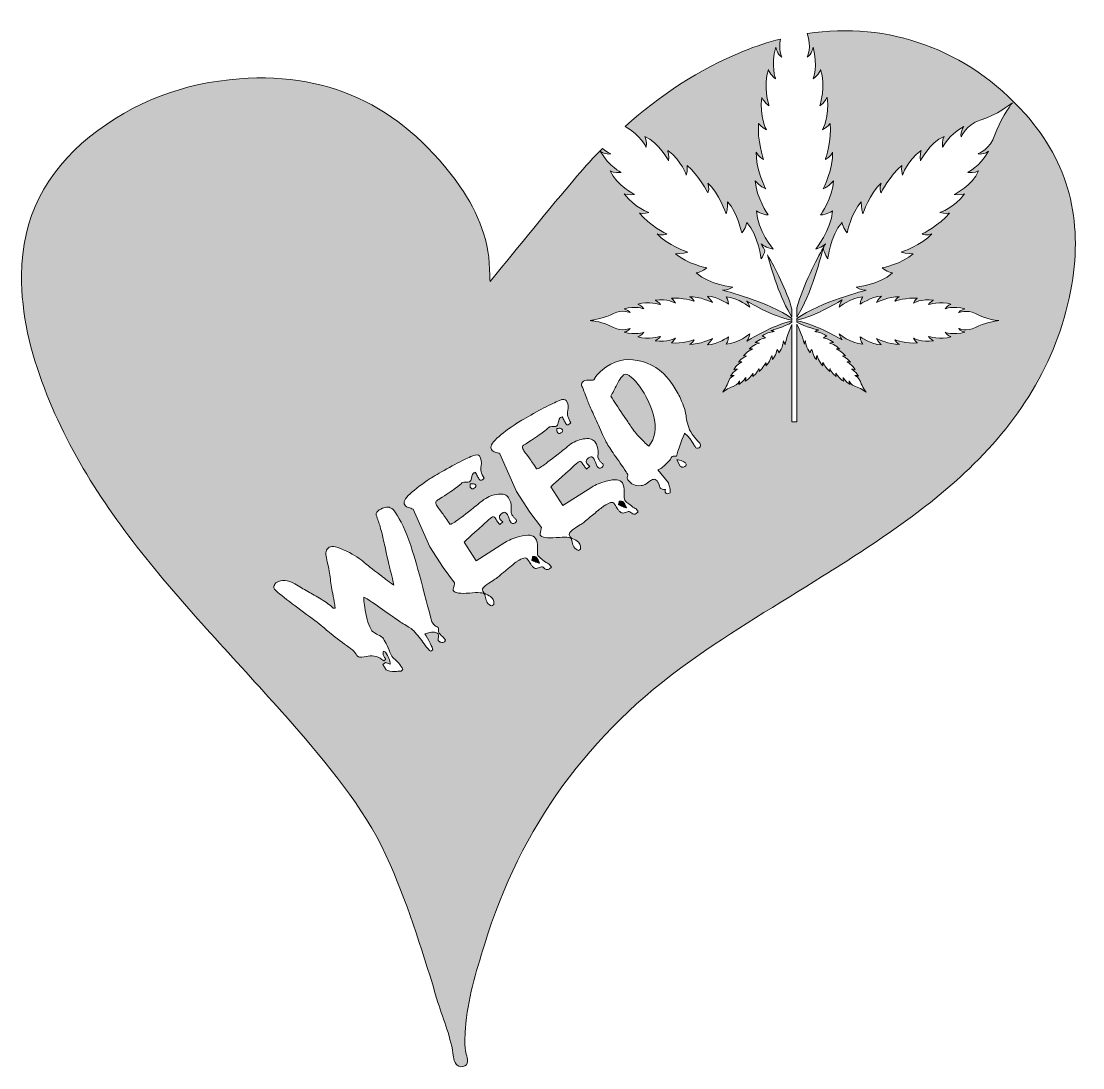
# Model space of a CAD drawing. Extents: x 578 to 1421, y -1426 to -594.
import ezdxf

# ---------------------------------------------------------------- set-up
doc = ezdxf.new("R2010")
doc.units = 0
doc.header["$MEASUREMENT"] = 0
doc.layers.add('katman 1', color=7, linetype='Continuous')

# ---------------------------------------------------------------- blocks, each defined once
blk = doc.blocks.new('block 2')
at = {"layer": 'katman 1', "true_color": 0xe42320}
h = blk.add_hatch(color=22, dxfattribs=at)
h.dxf.hatch_style = 2
edge = h.paths.add_edge_path()
edge.add_spline(control_points=[(1074.3, -694.51), (1075.06, -689.24), (1073.14, -685.82), (1073.14, -685.82), (1084.55, -691.03), (1091.95, -705.18), (1091.95, -705.18), (1092.82, -701.65), (1091.34, -696.97), (1091.34, -696.97), (1102.92, -705.71), (1106.05, -716.54), (1106.05, -716.54), (1107.24, -712.88), (1106.72, -709.09), (1106.72, -709.09), (1116.1, -716.54), (1123.26, -730.74), (1123.26, -730.74), (1124.88, -727.29), (1123.21, -722.98), (1123.21, -722.98), (1132.07, -730.89), (1137.68, -747.45), (1137.68, -747.45), (1139.06, -743.47), (1138.91, -737.73), (1138.91, -737.73), (1147.14, -746.74), (1150.09, -762.54), (1150.09, -762.54), (1153.32, -759.18), (1154.18, -754.17), (1154.18, -754.17), (1163.84, -765.28), (1165.46, -783.16), (1165.46, -783.16), (1167.14, -780.93), (1168.1, -778.3), (1168.61, -776.46), (1166.74, -773.24), (1165.55, -771.32), (1165.55, -771.32), (1165.55, -771.32), (1169.95, -774.63), (1175.11, -775.36), (1175.11, -775.36), (1162.89, -760.7), (1161.8, -745.09), (1161.8, -745.09), (1166.21, -748.2), (1171.17, -748.3), (1171.17, -748.3), (1161.51, -734.2), (1160.92, -721.24), (1160.92, -721.24), (1165.12, -725.67), (1169.15, -727.62), (1169.15, -727.62), (1160.91, -710.95), (1161.63, -698.35), (1161.63, -698.35), (1163.62, -702.85), (1167.43, -704.21), (1167.43, -704.21), (1162.14, -688.16), (1163.58, -675.5), (1163.58, -675.5), (1166.04, -678.75), (1169.7, -680.6), (1169.7, -680.6), (1163.9, -670.11), (1166.04, -654.83), (1166.04, -654.83), (1168.44, -659.46), (1171.75, -661.46), (1171.75, -661.46), (1166.67, -645.26), (1171.33, -632.76), (1171.33, -632.76), (1172.47, -636.77), (1177, -640.17), (1177, -640.17), (1173.23, -629.67), (1177.13, -615.01), (1177.13, -615.01), (1178.44, -620.86), (1181.65, -622.74), (1181.74, -622.79), (1181.83, -622.83), (1181.92, -622.88), (1181.92, -622.88), (1179.22, -616.63), (1180.8, -608.45), (1171.03, -610.97), (1161.24, -614.2), (1151.48, -618.18), (1116.05, -632.64), (1085.13, -653.08), (1057.56, -677.91), (1069.85, -685.06), (1074.3, -694.51), (1074.3, -694.51)], knot_values=[0, 0, 0, 0, 1, 1, 1, 2, 2, 2, 3, 3, 3, 4, 4, 4, 5, 5, 5, 6, 6, 6, 7, 7, 7, 8, 8, 8, 9, 9, 9, 10, 10, 10, 11, 11, 11, 12, 12, 12, 13, 13, 13, 14, 14, 14, 15, 15, 15, 16, 16, 16, 17, 17, 17, 18, 18, 18, 19, 19, 19, 20, 20, 20, 21, 21, 21, 22, 22, 22, 23, 23, 23, 24, 24, 24, 25, 25, 25, 26, 26, 26, 27, 27, 27, 28, 28, 28, 29, 29, 29, 30, 30, 30, 31, 31, 31, 32, 32, 32, 33, 33, 33, 34, 34, 34, 34], degree=3, periodic=1)
h = blk.add_hatch(color=22, dxfattribs=at)
h.dxf.hatch_style = 2
edge = h.paths.add_edge_path()
edge.add_spline(control_points=[(1193.95, -822.12), (1193.95, -822.12), (1193.95, -829.37), (1193.95, -829.37), (1205.53, -811.77), (1213.64, -779.17), (1214.73, -774.65), (1210.1, -782.87), (1198.73, -804.06), (1193.95, -822.12)], knot_values=[0, 0, 0, 0, 1, 1, 1, 2, 2, 2, 3, 3, 3, 3], degree=3, periodic=1)
h = blk.add_hatch(color=22, dxfattribs=at)
h.dxf.hatch_style = 2
edge = h.paths.add_edge_path()
edge.add_spline(control_points=[(1190.05, -829.37), (1190.05, -829.37), (1190.05, -823.23), (1190.05, -823.23), (1185.74, -808.02), (1176.44, -790.27), (1170.62, -779.96), (1173.56, -791.01), (1180.66, -815.1), (1190.05, -829.37)], knot_values=[0, 0, 0, 0, 1, 1, 1, 2, 2, 2, 3, 3, 3, 3], degree=3, periodic=1)
at = {"layer": 'katman 1', "lineweight": 0}
for points, knots in [([(1074.3, -694.51), (1075.06, -689.24), (1073.14, -685.82), (1073.14, -685.82), (1084.55, -691.03), (1091.95, -705.18), (1091.95, -705.18), (1092.82, -701.65), (1091.34, -696.97), (1091.34, -696.97), (1102.92, -705.71), (1106.05, -716.54), (1106.05, -716.54), (1107.24, -712.88), (1106.72, -709.09), (1106.72, -709.09), (1116.1, -716.54), (1123.26, -730.74), (1123.26, -730.74), (1124.88, -727.29), (1123.21, -722.98), (1123.21, -722.98), (1132.07, -730.89), (1137.68, -747.45), (1137.68, -747.45), (1139.06, -743.47), (1138.91, -737.73), (1138.91, -737.73), (1147.14, -746.74), (1150.09, -762.54), (1150.09, -762.54), (1153.32, -759.18), (1154.18, -754.17), (1154.18, -754.17), (1163.84, -765.28), (1165.46, -783.16), (1165.46, -783.16), (1167.14, -780.93), (1168.1, -778.3), (1168.61, -776.46), (1166.74, -773.24), (1165.55, -771.32), (1165.55, -771.32), (1165.55, -771.32), (1169.95, -774.63), (1175.11, -775.36), (1175.11, -775.36), (1162.89, -760.7), (1161.8, -745.09), (1161.8, -745.09), (1166.21, -748.2), (1171.17, -748.3), (1171.17, -748.3), (1161.51, -734.2), (1160.92, -721.24), (1160.92, -721.24), (1165.12, -725.67), (1169.15, -727.62), (1169.15, -727.62), (1160.91, -710.95), (1161.63, -698.35), (1161.63, -698.35), (1163.62, -702.85), (1167.43, -704.21), (1167.43, -704.21), (1162.14, -688.16), (1163.58, -675.5), (1163.58, -675.5), (1166.04, -678.75), (1169.7, -680.6), (1169.7, -680.6), (1163.9, -670.11), (1166.04, -654.83), (1166.04, -654.83), (1168.44, -659.46), (1171.75, -661.46), (1171.75, -661.46), (1166.67, -645.26), (1171.33, -632.76), (1171.33, -632.76), (1172.47, -636.77), (1177, -640.17), (1177, -640.17), (1173.23, -629.67), (1177.13, -615.01), (1177.13, -615.01), (1178.44, -620.86), (1181.65, -622.74), (1181.74, -622.79), (1181.83, -622.83), (1181.92, -622.88), (1181.92, -622.88), (1179.22, -616.63), (1180.8, -608.45), (1171.03, -610.97), (1161.24, -614.2), (1151.48, -618.18), (1116.05, -632.64), (1085.13, -653.08), (1057.56, -677.91), (1069.85, -685.06), (1074.3, -694.51), (1074.3, -694.51)], [0, 0, 0, 0, 1, 1, 1, 2, 2, 2, 3, 3, 3, 4, 4, 4, 5, 5, 5, 6, 6, 6, 7, 7, 7, 8, 8, 8, 9, 9, 9, 10, 10, 10, 11, 11, 11, 12, 12, 12, 13, 13, 13, 14, 14, 14, 15, 15, 15, 16, 16, 16, 17, 17, 17, 18, 18, 18, 19, 19, 19, 20, 20, 20, 21, 21, 21, 22, 22, 22, 23, 23, 23, 24, 24, 24, 25, 25, 25, 26, 26, 26, 27, 27, 27, 28, 28, 28, 29, 29, 29, 30, 30, 30, 31, 31, 31, 32, 32, 32, 33, 33, 33, 34, 34, 34, 34]), ([(1193.95, -822.12), (1193.95, -822.12), (1193.95, -829.37), (1193.95, -829.37), (1205.53, -811.77), (1213.64, -779.17), (1214.73, -774.65), (1210.1, -782.87), (1198.73, -804.06), (1193.95, -822.12)], [0, 0, 0, 0, 1, 1, 1, 2, 2, 2, 3, 3, 3, 3]), ([(1190.05, -829.37), (1190.05, -829.37), (1190.05, -823.23), (1190.05, -823.23), (1185.74, -808.02), (1176.44, -790.27), (1170.62, -779.96), (1173.56, -791.01), (1180.66, -815.1), (1190.05, -829.37)], [0, 0, 0, 0, 1, 1, 1, 2, 2, 2, 3, 3, 3, 3])]:
    blk.add_open_spline(points, degree=3, knots=knots, dxfattribs=at)
blk = doc.blocks.new('block 3')
at = {"layer": 'katman 1', "true_color": 0xe42320}
h = blk.add_hatch(color=22, dxfattribs=at)
h.dxf.hatch_style = 2
edge = h.paths.add_edge_path()
edge.add_spline(control_points=[(1375.21, -667.81), (1329.28, -616.44), (1266.81, -594.32), (1202.04, -604.12), (1206.11, -614.38), (1202.08, -622.88), (1202.08, -622.88), (1202.17, -622.83), (1202.25, -622.79), (1202.34, -622.74), (1205.55, -620.86), (1206.87, -615.01), (1206.87, -615.01), (1210.77, -629.67), (1206.99, -640.17), (1206.99, -640.17), (1211.53, -636.77), (1212.66, -632.76), (1212.66, -632.76), (1217.32, -645.26), (1212.24, -661.46), (1212.24, -661.46), (1215.56, -659.46), (1217.95, -654.83), (1217.95, -654.83), (1220.1, -670.11), (1214.3, -680.6), (1214.3, -680.6), (1217.95, -678.75), (1220.41, -675.5), (1220.41, -675.5), (1221.86, -688.16), (1216.57, -704.21), (1216.57, -704.21), (1220.38, -702.85), (1222.36, -698.35), (1222.36, -698.35), (1223.08, -710.95), (1214.85, -727.62), (1214.85, -727.62), (1218.88, -725.67), (1223.08, -721.24), (1223.08, -721.24), (1222.49, -734.2), (1212.83, -748.3), (1212.83, -748.3), (1217.79, -748.2), (1222.2, -745.09), (1222.2, -745.09), (1221.1, -760.7), (1208.88, -775.36), (1208.88, -775.36), (1212.68, -774.84), (1216.75, -771.14), (1216.75, -771.14), (1216.75, -771.14), (1216.05, -772.32), (1214.9, -774.35), (1215.08, -775.41), (1215.97, -779.74), (1218.54, -783.16), (1218.54, -783.16), (1220.16, -765.28), (1229.81, -754.17), (1229.81, -754.17), (1230.68, -759.18), (1233.91, -762.54), (1233.91, -762.54), (1236.86, -746.74), (1245.09, -737.73), (1245.09, -737.73), (1244.94, -743.47), (1246.32, -747.45), (1246.32, -747.45), (1251.92, -730.89), (1260.78, -722.98), (1260.78, -722.98), (1259.11, -727.29), (1260.74, -730.74), (1260.74, -730.74), (1267.89, -716.54), (1277.28, -709.09), (1277.28, -709.09), (1276.75, -712.88), (1277.95, -716.54), (1277.95, -716.54), (1281.07, -705.71), (1292.66, -696.97), (1292.66, -696.97), (1291.17, -701.65), (1292.04, -705.18), (1292.04, -705.18), (1299.44, -691.03), (1310.85, -685.82), (1310.85, -685.82), (1308.94, -689.24), (1309.7, -694.51), (1309.7, -694.51), (1314.16, -685.02), (1326.51, -677.87), (1326.51, -677.87), (1323.49, -682.63), (1324.38, -686.02), (1324.4, -686.11), (1324.43, -686.2), (1324.46, -686.29), (1324.46, -686.29), (1328.25, -676.63), (1339.56, -672.86), (1354.12, -668.01), (1362.03, -661.49), (1365.1, -659.05), (1362.84, -662.02), (1354.54, -674.03), (1351.29, -684.59), (1347.72, -696.2), (1337.87, -699.69), (1337.87, -699.69), (1337.95, -699.72), (1338.04, -699.75), (1338.14, -699.77), (1341.52, -700.66), (1346.28, -697.64), (1346.28, -697.64), (1339.13, -709.99), (1329.64, -714.45), (1329.64, -714.45), (1334.91, -715.21), (1338.33, -713.3), (1338.33, -713.3), (1333.12, -724.71), (1318.97, -732.11), (1318.97, -732.11), (1322.51, -732.98), (1327.18, -731.49), (1327.18, -731.49), (1318.44, -743.08), (1307.61, -746.2), (1307.61, -746.2), (1311.27, -747.4), (1315.07, -746.88), (1315.07, -746.88), (1307.61, -756.26), (1293.41, -763.41), (1293.41, -763.41), (1296.86, -765.04), (1301.17, -763.37), (1301.17, -763.37), (1293.26, -772.23), (1276.7, -777.83), (1276.7, -777.83), (1280.69, -779.21), (1286.42, -779.07), (1286.42, -779.07), (1277.41, -787.29), (1261.61, -790.25), (1261.61, -790.25), (1264.98, -793.47), (1269.98, -794.34), (1269.98, -794.34), (1258.87, -803.99), (1240.99, -805.61), (1240.99, -805.61), (1243.86, -807.79), (1249.03, -808.04), (1249.03, -808.04), (1249.03, -808.04), (1212.24, -817.33), (1193.95, -830.67), (1193.95, -830.67), (1193.95, -831.82), (1193.95, -831.82), (1208.67, -828.89), (1229.91, -815.67), (1229.91, -815.67), (1229.91, -815.67), (1227.85, -818.41), (1227.4, -821.63), (1227.4, -821.63), (1236.54, -814.01), (1246.27, -813.33), (1246.27, -813.33), (1244.33, -816.08), (1244.26, -819.17), (1244.26, -819.17), (1253.05, -813.15), (1261.13, -812.78), (1261.13, -812.78), (1258.37, -815.4), (1257.15, -817.91), (1257.15, -817.91), (1267.54, -812.78), (1275.4, -813.23), (1275.4, -813.23), (1272.6, -814.46), (1271.75, -816.84), (1271.75, -816.84), (1281.75, -813.54), (1289.64, -814.44), (1289.64, -814.44), (1287.62, -815.98), (1286.46, -818.25), (1286.46, -818.25), (1293, -814.64), (1302.53, -815.98), (1302.53, -815.98), (1299.64, -817.47), (1298.39, -819.53), (1298.39, -819.53), (1308.49, -816.37), (1316.28, -819.27), (1316.28, -819.27), (1313.78, -819.98), (1311.67, -822.81), (1311.67, -822.81), (1318.21, -820.45), (1327.35, -822.89), (1327.35, -822.89), (1323.7, -823.71), (1322.53, -825.71), (1322.5, -825.76), (1322.47, -825.82), (1322.44, -825.87), (1322.44, -825.87), (1328.74, -823.12), (1335.81, -826.66), (1344.91, -831.2), (1351.67, -831.86), (1354.25, -832.15), (1351.8, -832.48), (1342.28, -834.22), (1335.81, -837.65), (1328.69, -841.42), (1322.44, -838.44), (1322.44, -838.44), (1322.47, -838.49), (1322.5, -838.55), (1322.53, -838.6), (1323.7, -840.6), (1327.35, -841.42), (1327.35, -841.42), (1318.21, -843.85), (1311.67, -841.5), (1311.67, -841.5), (1313.78, -844.33), (1316.28, -845.03), (1316.28, -845.03), (1308.49, -847.94), (1298.39, -844.77), (1298.39, -844.77), (1299.64, -846.84), (1302.53, -848.33), (1302.53, -848.33), (1293, -849.67), (1286.46, -846.05), (1286.46, -846.05), (1287.62, -848.33), (1289.64, -849.87), (1289.64, -849.87), (1281.75, -850.77), (1271.75, -847.47), (1271.75, -847.47), (1272.6, -849.85), (1275.4, -851.08), (1275.4, -851.08), (1267.54, -851.53), (1257.15, -846.39), (1257.15, -846.39), (1258.37, -848.91), (1261.13, -851.53), (1261.13, -851.53), (1253.05, -851.16), (1244.26, -845.14), (1244.26, -845.14), (1244.33, -848.23), (1246.27, -850.98), (1246.27, -850.98), (1236.54, -850.3), (1227.4, -842.68), (1227.4, -842.68), (1227.72, -845.04), (1230.03, -847.59), (1230.03, -847.59), (1230.03, -847.59), (1208.76, -834.89), (1193.95, -832.43), (1193.95, -832.43), (1193.95, -833.42), (1193.95, -833.42), (1200.37, -837.18), (1211.1, -839.68), (1211.1, -839.68), (1211.1, -839.68), (1209.41, -839.92), (1208.12, -840.89), (1208.12, -840.89), (1214.01, -841.42), (1217.66, -844.6), (1217.66, -844.6), (1216.02, -844.88), (1214.91, -845.95), (1214.91, -845.95), (1220.11, -846.92), (1223.07, -849.63), (1223.07, -849.63), (1221.19, -849.58), (1219.87, -850.03), (1219.87, -850.03), (1225.33, -851.88), (1227.93, -854.79), (1227.93, -854.79), (1226.51, -854.24), (1225.38, -854.78), (1225.38, -854.78), (1230.05, -857.13), (1232.5, -860.22), (1232.5, -860.22), (1231.25, -860.05), (1230.05, -860.44), (1230.05, -860.44), (1233.61, -861.47), (1236.49, -865.28), (1236.49, -865.28), (1234.95, -864.79), (1233.79, -865.08), (1233.79, -865.08), (1238.44, -867.51), (1240.16, -871.27), (1240.16, -871.27), (1239.03, -870.64), (1237.3, -870.89), (1237.3, -870.89), (1240.42, -872.36), (1242.77, -876.42), (1242.77, -876.42), (1241.21, -875.43), (1240.09, -875.72), (1240.06, -875.73), (1240.03, -875.74), (1240, -875.75), (1240, -875.75), (1243.18, -877), (1244.42, -880.72), (1246.02, -885.51), (1248.17, -888.11), (1248.97, -889.12), (1247.99, -888.38), (1244.04, -885.65), (1240.56, -884.58), (1236.74, -883.4), (1235.59, -880.16), (1235.59, -880.16), (1235.58, -880.19), (1235.57, -880.22), (1235.57, -880.25), (1235.27, -881.36), (1236.27, -882.93), (1236.27, -882.93), (1232.2, -880.58), (1230.73, -877.45), (1230.73, -877.45), (1230.48, -879.19), (1231.11, -880.32), (1231.11, -880.32), (1227.36, -878.6), (1224.92, -873.94), (1224.92, -873.94), (1224.64, -875.11), (1225.13, -876.64), (1225.13, -876.64), (1221.31, -873.77), (1220.29, -870.2), (1220.29, -870.2), (1219.89, -871.41), (1220.06, -872.66), (1220.06, -872.66), (1216.98, -870.2), (1214.62, -865.53), (1214.62, -865.53), (1214.09, -866.66), (1214.64, -868.08), (1214.64, -868.08), (1211.72, -865.48), (1209.88, -860.03), (1209.88, -860.03), (1209.42, -861.34), (1209.47, -863.23), (1209.47, -863.23), (1206.76, -860.26), (1205.79, -855.06), (1205.79, -855.06), (1204.73, -856.17), (1204.44, -857.82), (1204.44, -857.82), (1201.27, -854.16), (1200.73, -848.28), (1200.73, -848.28), (1200.02, -849.22), (1199.93, -850.92), (1199.93, -850.92), (1199.93, -850.92), (1197.54, -841.46), (1193.95, -835.1), (1193.95, -835.1), (1193.95, -912.66), (1193.95, -912.66), (1193.95, -912.66), (1190.05, -912.66), (1190.05, -912.66), (1190.05, -912.66), (1190.05, -835.33), (1190.05, -835.33), (1186.68, -841.81), (1184.47, -851.26), (1184.47, -851.26), (1184.47, -851.26), (1184.24, -849.57), (1183.26, -848.28), (1183.26, -848.28), (1182.73, -854.16), (1179.55, -857.82), (1179.55, -857.82), (1179.27, -856.17), (1178.2, -855.06), (1178.2, -855.06), (1177.23, -860.26), (1174.53, -863.23), (1174.53, -863.23), (1174.57, -861.34), (1174.12, -860.03), (1174.12, -860.03), (1172.27, -865.48), (1169.36, -868.08), (1169.36, -868.08), (1169.91, -866.66), (1169.37, -865.53), (1169.37, -865.53), (1167.02, -870.2), (1163.93, -872.66), (1163.93, -872.66), (1164.1, -871.41), (1163.71, -870.2), (1163.71, -870.2), (1162.68, -873.77), (1158.87, -876.64), (1158.87, -876.64), (1159.36, -875.11), (1159.07, -873.94), (1159.07, -873.94), (1156.64, -878.6), (1152.88, -880.31), (1152.88, -880.31), (1153.51, -879.19), (1153.26, -877.45), (1153.26, -877.45), (1151.79, -880.58), (1147.73, -882.93), (1147.73, -882.93), (1148.72, -881.36), (1148.43, -880.25), (1148.42, -880.22), (1148.41, -880.19), (1148.4, -880.16), (1148.4, -880.16), (1147.16, -883.34), (1143.43, -884.58), (1138.64, -886.18), (1136.04, -888.32), (1135.03, -889.12), (1135.77, -888.15), (1138.5, -884.19), (1139.57, -880.72), (1140.75, -876.9), (1143.99, -875.75), (1143.99, -875.75), (1143.96, -875.74), (1143.93, -875.73), (1143.9, -875.72), (1142.79, -875.43), (1141.22, -876.42), (1141.22, -876.42), (1143.57, -872.36), (1146.7, -870.89), (1146.7, -870.89), (1144.96, -870.64), (1143.84, -871.27), (1143.84, -871.27), (1145.55, -867.51), (1150.21, -865.08), (1150.21, -865.08), (1149.05, -864.79), (1147.51, -865.28), (1147.51, -865.28), (1150.38, -861.47), (1153.95, -860.44), (1153.95, -860.44), (1152.74, -860.05), (1151.49, -860.22), (1151.49, -860.22), (1153.95, -857.13), (1158.62, -854.78), (1158.62, -854.78), (1157.49, -854.24), (1156.07, -854.79), (1156.07, -854.79), (1158.67, -851.87), (1164.12, -850.03), (1164.12, -850.03), (1162.81, -849.58), (1160.92, -849.63), (1160.92, -849.63), (1163.89, -846.92), (1169.09, -845.94), (1169.09, -845.94), (1167.98, -844.88), (1166.33, -844.6), (1166.33, -844.6), (1169.99, -841.42), (1175.87, -840.89), (1175.87, -840.89), (1174.93, -840.17), (1173.23, -840.09), (1173.23, -840.09), (1173.23, -840.09), (1183.75, -837.43), (1190.05, -833.51), (1190.05, -833.51), (1190.05, -832.49), (1190.05, -832.49), (1175.32, -835.42), (1154.08, -848.64), (1154.08, -848.64), (1154.08, -848.64), (1156.14, -845.9), (1156.6, -842.68), (1156.6, -842.68), (1147.46, -850.29), (1137.73, -850.98), (1137.73, -850.98), (1139.67, -848.23), (1139.73, -845.14), (1139.73, -845.14), (1130.95, -851.16), (1122.86, -851.52), (1122.86, -851.52), (1125.62, -848.91), (1126.84, -846.39), (1126.84, -846.39), (1116.45, -851.53), (1108.6, -851.08), (1108.6, -851.08), (1111.4, -849.84), (1112.25, -847.47), (1112.25, -847.47), (1102.25, -850.77), (1094.35, -849.86), (1094.35, -849.86), (1096.38, -848.33), (1097.53, -846.05), (1097.53, -846.05), (1090.99, -849.67), (1081.47, -848.33), (1081.47, -848.33), (1084.35, -846.84), (1085.6, -844.77), (1085.6, -844.77), (1075.5, -847.94), (1067.71, -845.03), (1067.71, -845.03), (1070.21, -844.33), (1072.33, -841.5), (1072.33, -841.5), (1065.79, -843.85), (1056.65, -841.42), (1056.65, -841.42), (1060.3, -840.6), (1061.47, -838.6), (1061.5, -838.55), (1061.53, -838.49), (1061.56, -838.44), (1061.56, -838.44), (1055.25, -841.18), (1048.18, -837.65), (1039.09, -833.1), (1032.32, -832.45), (1029.75, -832.15), (1032.19, -831.82), (1041.72, -830.08), (1048.18, -826.66), (1055.3, -822.89), (1061.55, -825.87), (1061.55, -825.87), (1061.53, -825.81), (1061.5, -825.76), (1061.47, -825.71), (1060.3, -823.7), (1056.65, -822.89), (1056.65, -822.89), (1065.79, -820.45), (1072.33, -822.81), (1072.33, -822.81), (1070.21, -819.98), (1067.71, -819.27), (1067.71, -819.27), (1075.5, -816.37), (1085.6, -819.53), (1085.6, -819.53), (1084.35, -817.47), (1081.47, -815.97), (1081.47, -815.97), (1090.99, -814.64), (1097.53, -818.25), (1097.53, -818.25), (1096.38, -815.97), (1094.35, -814.44), (1094.35, -814.44), (1102.25, -813.54), (1112.25, -816.84), (1112.25, -816.84), (1111.4, -814.46), (1108.6, -813.23), (1108.6, -813.23), (1116.45, -812.78), (1126.84, -817.91), (1126.84, -817.91), (1125.62, -815.4), (1122.86, -812.78), (1122.86, -812.78), (1130.94, -813.15), (1139.73, -819.17), (1139.73, -819.17), (1139.67, -816.08), (1137.73, -813.33), (1137.73, -813.33), (1147.46, -814.01), (1156.6, -821.63), (1156.6, -821.63), (1156.27, -819.26), (1153.97, -816.72), (1153.97, -816.72), (1153.97, -816.72), (1175.24, -829.42), (1190.05, -831.88), (1190.05, -831.88), (1190.05, -830.67), (1190.05, -830.67), (1171.75, -817.33), (1134.96, -808.04), (1134.96, -808.04), (1134.96, -808.04), (1140.13, -807.79), (1143, -805.61), (1143, -805.61), (1125.13, -803.99), (1114.02, -794.34), (1114.02, -794.34), (1119.02, -793.47), (1122.38, -790.25), (1122.38, -790.25), (1106.59, -787.29), (1097.58, -779.07), (1097.58, -779.07), (1103.31, -779.21), (1107.29, -777.83), (1107.29, -777.83), (1090.73, -772.23), (1082.83, -763.37), (1082.83, -763.37), (1087.14, -765.04), (1090.58, -763.41), (1090.58, -763.41), (1076.39, -756.26), (1068.93, -746.88), (1068.93, -746.88), (1072.73, -747.4), (1076.39, -746.2), (1076.39, -746.2), (1065.55, -743.08), (1056.82, -731.49), (1056.82, -731.49), (1061.49, -732.98), (1065.03, -732.11), (1065.03, -732.11), (1050.87, -724.71), (1045.66, -713.3), (1045.66, -713.3), (1049.09, -715.21), (1054.36, -714.45), (1054.36, -714.45), (1044.87, -709.99), (1037.71, -697.64), (1037.71, -697.64), (1042.48, -700.66), (1045.86, -699.77), (1045.95, -699.75), (1046.04, -699.72), (1046.13, -699.69), (1046.13, -699.69), (1042.87, -698.53), (1039.42, -695.34), (1032.46, -702.47), (1025.71, -709.87), (1019.18, -717.55), (996.16, -744.57), (973.96, -772.29), (950.28, -801.05), (950.09, -798.36), (949.93, -797.26), (949.94, -796.17), (950.25, -769.98), (941.03, -746.64), (926.4, -725.79), (883.88, -665.19), (826.03, -634.35), (751.17, -640.03), (707.11, -643.37), (666.85, -658.21), (632.15, -686.18), (597.22, -714.34), (578.32, -750.64), (578, -796.02), (577.79, -827.29), (585.18, -857), (596.23, -885.95), (617.17, -940.86), (649.75, -988.63), (687.05, -1033.46), (722.72, -1076.36), (761.75, -1116.28), (798.23, -1158.47), (826.42, -1191.08), (853.5, -1224.34), (870.89, -1264.39), (886.35, -1299.99), (897.66, -1336.99), (908.83, -1374.04), (913.14, -1388.35), (919.44, -1402.1), (921.09, -1417.22), (921.52, -1421.16), (923.74, -1425.93), (928.53, -1424.98), (934.08, -1423.87), (932.19, -1418.62), (931.31, -1415), (929.67, -1408.2), (930.22, -1401.44), (930.68, -1394.65), (932.22, -1371.72), (939.02, -1350), (945.7, -1328.19), (974.41, -1234.49), (1029.08, -1159.75), (1108.84, -1103.01), (1142.96, -1078.74), (1179.03, -1057.58), (1214.42, -1035.35), (1255.26, -1009.69), (1295.65, -983.45), (1330.71, -949.9), (1372.95, -909.48), (1402.35, -861.78), (1412.33, -803.6), (1421.04, -752.83), (1410.06, -706.79), (1375.21, -667.81)], knot_values=[0, 0, 0, 0, 1, 1, 1, 2, 2, 2, 3, 3, 3, 4, 4, 4, 5, 5, 5, 6, 6, 6, 7, 7, 7, 8, 8, 8, 9, 9, 9, 10, 10, 10, 11, 11, 11, 12, 12, 12, 13, 13, 13, 14, 14, 14, 15, 15, 15, 16, 16, 16, 17, 17, 17, 18, 18, 18, 19, 19, 19, 20, 20, 20, 21, 21, 21, 22, 22, 22, 23, 23, 23, 24, 24, 24, 25, 25, 25, 26, 26, 26, 27, 27, 27, 28, 28, 28, 29, 29, 29, 30, 30, 30, 31, 31, 31, 32, 32, 32, 33, 33, 33, 34, 34, 34, 35, 35, 35, 36, 36, 36, 37, 37, 37, 38, 38, 38, 39, 39, 39, 40, 40, 40, 41, 41, 41, 42, 42, 42, 43, 43, 43, 44, 44, 44, 45, 45, 45, 46, 46, 46, 47, 47, 47, 48, 48, 48, 49, 49, 49, 50, 50, 50, 51, 51, 51, 52, 52, 52, 53, 53, 53, 54, 54, 54, 55, 55, 55, 56, 56, 56, 57, 57, 57, 58, 58, 58, 59, 59, 59, 60, 60, 60, 61, 61, 61, 62, 62, 62, 63, 63, 63, 64, 64, 64, 65, 65, 65, 66, 66, 66, 67, 67, 67, 68, 68, 68, 69, 69, 69, 70, 70, 70, 71, 71, 71, 72, 72, 72, 73, 73, 73, 74, 74, 74, 75, 75, 75, 76, 76, 76, 77, 77, 77, 78, 78, 78, 79, 79, 79, 80, 80, 80, 81, 81, 81, 82, 82, 82, 83, 83, 83, 84, 84, 84, 85, 85, 85, 86, 86, 86, 87, 87, 87, 88, 88, 88, 89, 89, 89, 90, 90, 90, 91, 91, 91, 92, 92, 92, 93, 93, 93, 94, 94, 94, 95, 95, 95, 96, 96, 96, 97, 97, 97, 98, 98, 98, 99, 99, 99, 100, 100, 100, 101, 101, 101, 102, 102, 102, 103, 103, 103, 104, 104, 104, 105, 105, 105, 106, 106, 106, 107, 107, 107, 108, 108, 108, 109, 109, 109, 110, 110, 110, 111, 111, 111, 112, 112, 112, 113, 113, 113, 114, 114, 114, 115, 115, 115, 116, 116, 116, 117, 117, 117, 118, 118, 118, 119, 119, 119, 120, 120, 120, 121, 121, 121, 122, 122, 122, 123, 123, 123, 124, 124, 124, 125, 125, 125, 126, 126, 126, 127, 127, 127, 128, 128, 128, 129, 129, 129, 130, 130, 130, 131, 131, 131, 132, 132, 132, 133, 133, 133, 134, 134, 134, 135, 135, 135, 136, 136, 136, 137, 137, 137, 138, 138, 138, 139, 139, 139, 140, 140, 140, 141, 141, 141, 142, 142, 142, 143, 143, 143, 144, 144, 144, 145, 145, 145, 146, 146, 146, 147, 147, 147, 148, 148, 148, 149, 149, 149, 150, 150, 150, 151, 151, 151, 152, 152, 152, 153, 153, 153, 154, 154, 154, 155, 155, 155, 156, 156, 156, 157, 157, 157, 158, 158, 158, 159, 159, 159, 160, 160, 160, 161, 161, 161, 162, 162, 162, 163, 163, 163, 164, 164, 164, 165, 165, 165, 166, 166, 166, 167, 167, 167, 168, 168, 168, 169, 169, 169, 170, 170, 170, 171, 171, 171, 172, 172, 172, 173, 173, 173, 174, 174, 174, 175, 175, 175, 176, 176, 176, 177, 177, 177, 178, 178, 178, 179, 179, 179, 180, 180, 180, 181, 181, 181, 182, 182, 182, 183, 183, 183, 184, 184, 184, 185, 185, 185, 186, 186, 186, 187, 187, 187, 188, 188, 188, 189, 189, 189, 190, 190, 190, 191, 191, 191, 192, 192, 192, 193, 193, 193, 194, 194, 194, 195, 195, 195, 196, 196, 196, 197, 197, 197, 198, 198, 198, 199, 199, 199, 200, 200, 200, 201, 201, 201, 202, 202, 202, 203, 203, 203, 204, 204, 204, 205, 205, 205, 206, 206, 206, 207, 207, 207, 208, 208, 208, 209, 209, 209, 210, 210, 210, 211, 211, 211, 212, 212, 212, 213, 213, 213, 214, 214, 214, 215, 215, 215, 216, 216, 216, 217, 217, 217, 218, 218, 218, 219, 219, 219, 220, 220, 220, 221, 221, 221, 222, 222, 222, 223, 223, 223, 224, 224, 224, 225, 225, 225, 226, 226, 226, 227, 227, 227, 228, 228, 228, 229, 229, 229, 230, 230, 230, 231, 231, 231, 232, 232, 232, 233, 233, 233, 234, 234, 234, 235, 235, 235, 236, 236, 236, 237, 237, 237, 238, 238, 238, 239, 239, 239, 240, 240, 240, 241, 241, 241, 242, 242, 242, 243, 243, 243, 244, 244, 244, 245, 245, 245, 246, 246, 246, 247, 247, 247, 248, 248, 248, 249, 249, 249, 250, 250, 250, 251, 251, 251, 252, 252, 252, 253, 253, 253, 254, 254, 254, 255, 255, 255, 255], degree=3, periodic=1)
edge = h.paths.add_edge_path()
edge.add_spline(control_points=[(914.05, -1087.36), (913.21, -1087.89), (912.27, -1088.05), (911.24, -1087.82), (910.21, -1087.59), (909.48, -1087.14), (909.05, -1086.47), (908.95, -1086.32), (909.02, -1085.33), (909.26, -1083.51), (909.38, -1082.59), (909.26, -1081.84), (908.88, -1081.24), (908.12, -1080.05), (906.73, -1079.53), (904.71, -1079.67), (903.37, -1079.79), (901.3, -1080.28), (898.47, -1081.14), (899.8, -1083.22), (901.17, -1085.64), (902.58, -1088.4), (903.99, -1091.16), (904.68, -1092.97), (904.67, -1093.82), (904.67, -1093.82), (903.17, -1094.78), (903.17, -1094.78), (901.99, -1094.48), (900.2, -1092.56), (897.8, -1089.02), (895.4, -1085.48), (892.66, -1082.08), (889.59, -1078.81), (888.68, -1077.82), (886.7, -1076.37), (883.64, -1074.45), (882.09, -1073.56), (880.53, -1072.67), (878.98, -1071.78), (875.59, -1069.34), (872.88, -1067.41), (870.85, -1065.98), (859.08, -1057.7), (852.16, -1053.02), (850.07, -1051.95), (849.7, -1052.92), (850.01, -1056.38), (851, -1062.34), (852.21, -1069.52), (854, -1074.97), (856.37, -1078.68), (856.75, -1079.28), (857.63, -1079.95), (858.98, -1080.7), (860.34, -1081.46), (861.91, -1082.26), (863.67, -1083.12), (864.53, -1083.83), (865.36, -1084.82), (866.17, -1086.08), (867.21, -1087.72), (868.23, -1089.76), (869.22, -1092.22), (870.2, -1094.67), (871.15, -1096.92), (872.06, -1098.95), (873.22, -1100.1), (874.47, -1101.28), (875.82, -1102.52), (877.17, -1103.75), (878.27, -1105.03), (879.12, -1106.37), (879.22, -1106.52), (879.43, -1106.85), (879.76, -1107.37), (880.1, -1107.89), (880.52, -1108.56), (881.05, -1109.38), (881.05, -1109.38), (879.54, -1110.65), (879.54, -1110.65), (877.59, -1110.85), (876.09, -1110.98), (875.02, -1111.03), (871.61, -1111.11), (869.17, -1110.63), (867.68, -1109.6), (867.68, -1109.6), (864.97, -1105.36), (864.97, -1105.36), (864.97, -1105.36), (867.22, -1103.93), (867.22, -1103.93), (867.22, -1103.93), (870.74, -1105.13), (870.74, -1105.13), (870.87, -1103.8), (870.59, -1102.32), (869.92, -1100.71), (869.24, -1099.1), (868.34, -1097.41), (867.2, -1095.62), (866.42, -1095.28), (865.83, -1095.03), (865.44, -1094.86), (864.97, -1096.1), (865.11, -1097.43), (865.87, -1098.83), (866.62, -1100.23), (867.06, -1101.15), (867.2, -1101.58), (867.2, -1101.58), (865.71, -1102.54), (865.71, -1102.54), (861.94, -1099.29), (857.81, -1098.06), (853.32, -1098.84), (848.82, -1099.62), (846.29, -1099.85), (845.73, -1099.52), (845.17, -1099.2), (844.64, -1098.63), (844.11, -1097.81), (843.64, -1097.07), (843.15, -1096.36), (842.65, -1095.69), (842.15, -1095.02), (841.29, -1094.18), (840.09, -1093.17), (839.46, -1092.84), (836.43, -1090.64), (831.01, -1086.56), (825.6, -1082.49), (821.72, -1079.39), (819.39, -1077.28), (817.05, -1075.16), (812.82, -1071.84), (806.7, -1067.33), (800.58, -1062.82), (794.56, -1058.29), (788.64, -1053.76), (782.72, -1049.22), (779.38, -1046.36), (778.62, -1045.17), (778.24, -1044.57), (778.29, -1043.73), (778.78, -1042.63), (779.28, -1041.53), (779.87, -1040.76), (780.57, -1040.31), (784.56, -1037.76), (789.45, -1038.15), (795.22, -1041.47), (798.62, -1043.49), (802.01, -1045.5), (805.41, -1047.52), (808.76, -1049.25), (812.36, -1051.3), (816.18, -1053.66), (820.02, -1056.03), (823.16, -1058.36), (825.61, -1060.66), (825.61, -1060.66), (827.09, -1060.66), (827.09, -1060.66), (827.17, -1059.46), (826.54, -1055.62), (825.22, -1049.14), (824.25, -1044.54), (823.59, -1040.2), (823.24, -1036.13), (823.18, -1034.7), (822.17, -1029.59), (820.21, -1020.8), (819.27, -1016.69), (820, -1013.87), (822.4, -1012.34), (824.6, -1010.93), (829.21, -1011.97), (836.21, -1015.44), (842.39, -1018.51), (847.17, -1021.58), (850.54, -1024.65), (851.89, -1025.89), (856.12, -1029.2), (863.23, -1034.6), (865.5, -1036.39), (868.98, -1038.98), (873.68, -1042.36), (873.65, -1041.44), (872.74, -1037.47), (870.94, -1030.46), (870.89, -1030.39), (869.51, -1024.26), (866.79, -1012.08), (865.73, -1007.32), (864.83, -1003.5), (864.11, -1000.6), (862.9, -995.84), (862.01, -992.74), (861.45, -991.32), (860.9, -989.9), (860.32, -988.38), (859.71, -986.78), (859.66, -985.14), (860.48, -983.78), (862.18, -982.7), (865.58, -980.52), (868.49, -979.92), (870.93, -980.87), (872.45, -981.47), (873.96, -982.96), (875.48, -985.34), (875.48, -985.34), (876.69, -987.24), (876.69, -987.24), (880.54, -993.25), (884.54, -1002.73), (888.72, -1015.65), (891.19, -1023.28), (894.37, -1034.64), (898.25, -1049.74), (901.81, -1063.47), (903.65, -1070.53), (903.77, -1070.93), (903.88, -1071.33), (904.17, -1071.9), (904.65, -1072.64), (905.31, -1073.68), (906.2, -1074.53), (907.32, -1075.17), (907.81, -1075.49), (908.34, -1075.78), (908.93, -1076.03), (909.21, -1076.48), (909.33, -1077.11), (909.29, -1077.92), (909.24, -1078.73), (909.24, -1079.28), (909.28, -1079.57), (909.33, -1079.86), (909.49, -1080.22), (909.78, -1080.67), (909.82, -1080.74), (910.78, -1081.7), (912.66, -1083.53), (913.38, -1084.22), (914.1, -1085.13), (914.81, -1086.24), (914.81, -1086.24), (914.05, -1087.36), (914.05, -1087.36)], knot_values=[0, 0, 0, 0, 1, 1, 1, 2, 2, 2, 3, 3, 3, 4, 4, 4, 5, 5, 5, 6, 6, 6, 7, 7, 7, 8, 8, 8, 9, 9, 9, 10, 10, 10, 11, 11, 11, 12, 12, 12, 13, 13, 13, 14, 14, 14, 15, 15, 15, 16, 16, 16, 17, 17, 17, 18, 18, 18, 19, 19, 19, 20, 20, 20, 21, 21, 21, 22, 22, 22, 23, 23, 23, 24, 24, 24, 25, 25, 25, 26, 26, 26, 27, 27, 27, 28, 28, 28, 29, 29, 29, 30, 30, 30, 31, 31, 31, 32, 32, 32, 33, 33, 33, 34, 34, 34, 35, 35, 35, 36, 36, 36, 37, 37, 37, 38, 38, 38, 39, 39, 39, 40, 40, 40, 41, 41, 41, 42, 42, 42, 43, 43, 43, 44, 44, 44, 45, 45, 45, 46, 46, 46, 47, 47, 47, 48, 48, 48, 49, 49, 49, 50, 50, 50, 51, 51, 51, 52, 52, 52, 53, 53, 53, 54, 54, 54, 55, 55, 55, 56, 56, 56, 57, 57, 57, 58, 58, 58, 59, 59, 59, 60, 60, 60, 61, 61, 61, 62, 62, 62, 63, 63, 63, 64, 64, 64, 65, 65, 65, 66, 66, 66, 67, 67, 67, 68, 68, 68, 69, 69, 69, 70, 70, 70, 71, 71, 71, 72, 72, 72, 73, 73, 73, 74, 74, 74, 75, 75, 75, 76, 76, 76, 77, 77, 77, 78, 78, 78, 79, 79, 79, 80, 80, 80, 81, 81, 81, 82, 82, 82, 83, 83, 83, 84, 84, 84, 84], degree=3, periodic=1)
edge = h.paths.add_edge_path()
edge.add_spline(control_points=[(997.43, -1029.55), (996.12, -1030.38), (994.92, -1030.31), (993.8, -1029.34), (992.69, -1028.36), (991.9, -1027.89), (991.43, -1027.93), (990.96, -1027.96), (990.04, -1028.23), (988.68, -1028.74), (987.31, -1029.24), (986.3, -1029.31), (985.64, -1028.94), (984.98, -1028.57), (984.41, -1028.12), (983.93, -1027.58), (983.44, -1027.05), (982.99, -1026.44), (982.56, -1025.77), (982.22, -1025.25), (981.88, -1024.7), (981.52, -1024.14), (981.16, -1023.58), (980.77, -1022.96), (980.34, -1022.29), (979.48, -1020.94), (978.37, -1020.47), (977.01, -1020.86), (975.66, -1021.25), (973.94, -1022.11), (971.86, -1023.44), (970.67, -1024.2), (968.26, -1026.11), (964.62, -1029.16), (959, -1033.9), (956, -1036.42), (955.63, -1036.71), (955.26, -1037), (954.75, -1037.35), (954.1, -1037.76), (953.46, -1038.17), (952.99, -1038.47), (952.69, -1038.66), (952.69, -1038.66), (949.12, -1040.94), (949.12, -1040.94), (946.94, -1042.34), (945.47, -1043.53), (944.72, -1044.54), (943.96, -1045.54), (944.02, -1046.72), (944.87, -1048.05), (945.25, -1048.65), (946.37, -1049.35), (948.22, -1050.15), (950.07, -1050.96), (951.37, -1051.95), (952.13, -1053.14), (952.85, -1054.26), (953.2, -1055.26), (953.21, -1056.15), (953.21, -1057.03), (953.21, -1057.58), (953.21, -1057.8), (953.21, -1057.8), (951.56, -1058.85), (951.56, -1058.85), (950.09, -1058.53), (948.88, -1057.63), (947.93, -1056.14), (947.36, -1055.25), (946.87, -1053.94), (946.47, -1052.21), (946.07, -1050.48), (945.84, -1049.57), (945.8, -1049.5), (945.04, -1048.31), (941.03, -1048.05), (933.78, -1048.7), (926.53, -1049.36), (922.27, -1048.68), (920.98, -1046.67), (920.84, -1046.45), (921.04, -1045.22), (921.59, -1042.99), (921.91, -1041.74), (922.05, -1040.97), (922.01, -1040.68), (922.01, -1040.68), (912.92, -1028.44), (912.92, -1028.44), (912.92, -1028.44), (902.39, -1011.94), (902.39, -1011.94), (902.39, -1011.94), (889.06, -982.16), (889.06, -982.16), (887.9, -981.44), (886.69, -980.98), (885.44, -980.78), (884.19, -980.59), (883.19, -979.9), (882.43, -978.71), (881.1, -976.63), (882.53, -973.64), (886.73, -969.76), (890.93, -965.87), (896.23, -961.88), (902.63, -957.8), (905.53, -955.95), (909.93, -953.37), (915.84, -950.07), (921.75, -946.76), (926.82, -944.13), (931.05, -942.16), (932.79, -941.36), (934.58, -940.53), (936.43, -939.67), (939.26, -938.59), (941.03, -938.61), (941.74, -939.72), (943.26, -942.1), (943.69, -944.76), (943.03, -947.69), (942.37, -950.62), (943.18, -953.87), (945.46, -957.44), (945.46, -957.44), (944.1, -958.62), (944.1, -958.62), (943, -959.32), (942.21, -959.3), (941.74, -958.56), (941.22, -957.74), (940.7, -956.82), (940.18, -955.79), (939.66, -954.76), (939.15, -953.73), (938.63, -952.7), (938.13, -953.02), (937.78, -953.19), (937.58, -953.21), (937.38, -953.23), (937.21, -953.24), (937.06, -953.23), (936.56, -953.55), (936, -955), (935.39, -957.59), (935.11, -958.92), (934.62, -959.81), (933.92, -960.26), (933.51, -960.51), (932.61, -960.6), (931.21, -960.5), (929.8, -960.4), (928.7, -960.61), (927.9, -961.12), (927.36, -961.84), (925.66, -963.26), (922.77, -965.38), (919.89, -967.51), (915.69, -970.33), (910.17, -973.86), (909.06, -974.56), (908.31, -975.04), (907.91, -975.3), (907.11, -975.81), (906.85, -976.52), (907.15, -977.43), (907.45, -978.34), (907.98, -979.39), (908.74, -980.58), (909.31, -981.26), (910.47, -982.79), (912.21, -985.19), (913.95, -987.58), (915.94, -990.52), (918.17, -994.01), (918.55, -993.95), (918.9, -993.9), (919.23, -993.86), (919.56, -993.82), (920.53, -993.29), (922.13, -992.27), (924.54, -990.73), (928.98, -987.4), (935.44, -982.27), (938.73, -979.68), (942.04, -977.01), (945.38, -974.28), (948.99, -971.97), (952.76, -970.59), (956.69, -970.11), (960.63, -969.64), (963.36, -970.59), (964.87, -972.97), (966.2, -975.05), (966.94, -977.35), (967.09, -979.87), (967.02, -981.59), (966.98, -983.24), (966.97, -984.82), (967.24, -985.69), (967.54, -986.39), (967.87, -986.91), (968.29, -987.58), (968.78, -988.19), (969.31, -988.73), (969.85, -989.28), (970.35, -989.77), (970.82, -990.2), (971.48, -991.25), (971.24, -992.13), (970.08, -992.87), (968.54, -993.86), (967.29, -993.61), (966.34, -992.12), (966.01, -991.6), (965.49, -990.31), (964.78, -988.26), (964.47, -987.4), (964.2, -986.79), (963.97, -986.42), (962.78, -984.56), (961.64, -983.98), (960.54, -984.69), (959.04, -985.64), (958.13, -986.54), (957.82, -987.37), (957.5, -988.19), (957.58, -988.98), (958.06, -989.72), (958.34, -990.17), (958.8, -990.66), (959.42, -991.2), (960.05, -991.75), (960.39, -992.05), (960.44, -992.13), (960.28, -992.33), (959.97, -992.61), (959.49, -992.96), (959.02, -993.32), (958.5, -993.73), (957.95, -994.18), (957.42, -993.79), (956.82, -993.08), (956.16, -992.04), (955.87, -991.59), (955.52, -991.03), (955.09, -990.36), (954.66, -989.69), (954.38, -989.25), (954.23, -989.03), (953.57, -987.99), (952.59, -987.88), (951.31, -988.7), (950.82, -989.01), (948.63, -990.93), (944.76, -994.45), (934.73, -1003.58), (929.67, -1008.17), (929.57, -1008.23), (929.57, -1008.23), (939.11, -1023.17), (939.11, -1023.17), (939.11, -1023.17), (962.04, -1008.52), (962.04, -1008.52), (964.94, -1006.67), (968.79, -1005.1), (973.6, -1003.82), (980.34, -1002.03), (984.59, -1002.52), (986.35, -1005.28), (987.4, -1006.92), (987.89, -1009.45), (987.82, -1012.85), (987.74, -1016.26), (987.89, -1018.26), (988.27, -1018.86), (988.85, -1019.75), (990.61, -1021.31), (993.57, -1023.51), (995.26, -1024.84), (996.5, -1025.57), (997.29, -1025.7), (997.29, -1025.7), (998.93, -1028.27), (998.93, -1028.27), (998.93, -1028.27), (997.43, -1029.55), (997.43, -1029.55)], knot_values=[0, 0, 0, 0, 1, 1, 1, 2, 2, 2, 3, 3, 3, 4, 4, 4, 5, 5, 5, 6, 6, 6, 7, 7, 7, 8, 8, 8, 9, 9, 9, 10, 10, 10, 11, 11, 11, 12, 12, 12, 13, 13, 13, 14, 14, 14, 15, 15, 15, 16, 16, 16, 17, 17, 17, 18, 18, 18, 19, 19, 19, 20, 20, 20, 21, 21, 21, 22, 22, 22, 23, 23, 23, 24, 24, 24, 25, 25, 25, 26, 26, 26, 27, 27, 27, 28, 28, 28, 29, 29, 29, 30, 30, 30, 31, 31, 31, 32, 32, 32, 33, 33, 33, 34, 34, 34, 35, 35, 35, 36, 36, 36, 37, 37, 37, 38, 38, 38, 39, 39, 39, 40, 40, 40, 41, 41, 41, 42, 42, 42, 43, 43, 43, 44, 44, 44, 45, 45, 45, 46, 46, 46, 47, 47, 47, 48, 48, 48, 49, 49, 49, 50, 50, 50, 51, 51, 51, 52, 52, 52, 53, 53, 53, 54, 54, 54, 55, 55, 55, 56, 56, 56, 57, 57, 57, 58, 58, 58, 59, 59, 59, 60, 60, 60, 61, 61, 61, 62, 62, 62, 63, 63, 63, 64, 64, 64, 65, 65, 65, 66, 66, 66, 67, 67, 67, 68, 68, 68, 69, 69, 69, 70, 70, 70, 71, 71, 71, 72, 72, 72, 73, 73, 73, 74, 74, 74, 75, 75, 75, 76, 76, 76, 77, 77, 77, 78, 78, 78, 79, 79, 79, 80, 80, 80, 81, 81, 81, 82, 82, 82, 83, 83, 83, 84, 84, 84, 85, 85, 85, 86, 86, 86, 87, 87, 87, 88, 88, 88, 89, 89, 89, 90, 90, 90, 91, 91, 91, 92, 92, 92, 93, 93, 93, 94, 94, 94, 95, 95, 95, 96, 96, 96, 97, 97, 97, 97], degree=3, periodic=1)
edge = h.paths.add_edge_path()
edge.add_spline(control_points=[(937.59, -965.45), (936.34, -966.24), (935.29, -965.97), (934.43, -964.64), (934.39, -964.56), (934.35, -963.7), (934.32, -962.04), (935.94, -961.84), (936.86, -961.78), (937.05, -961.86), (937.91, -962.05), (938.5, -962.41), (938.83, -962.93), (939.35, -963.74), (938.94, -964.58), (937.59, -965.45)], knot_values=[0, 0, 0, 0, 1, 1, 1, 2, 2, 2, 3, 3, 3, 4, 4, 4, 5, 5, 5, 5], degree=3, periodic=1)
edge = h.paths.add_edge_path()
edge.add_spline(control_points=[(1066.38, -985.51), (1065.08, -986.34), (1063.87, -986.27), (1062.76, -985.29), (1061.64, -984.32), (1060.85, -983.85), (1060.38, -983.89), (1059.91, -983.92), (1059, -984.19), (1057.63, -984.7), (1056.26, -985.2), (1055.25, -985.27), (1054.59, -984.9), (1053.93, -984.53), (1053.36, -984.08), (1052.88, -983.54), (1052.4, -983), (1051.94, -982.4), (1051.51, -981.73), (1051.18, -981.2), (1050.83, -980.66), (1050.47, -980.1), (1050.11, -979.54), (1049.72, -978.92), (1049.29, -978.25), (1048.43, -976.9), (1047.32, -976.43), (1045.97, -976.82), (1044.61, -977.21), (1042.89, -978.07), (1040.81, -979.4), (1039.62, -980.16), (1037.21, -982.06), (1033.58, -985.11), (1027.96, -989.86), (1024.96, -992.38), (1024.58, -992.67), (1024.21, -992.96), (1023.7, -993.31), (1023.06, -993.72), (1022.41, -994.13), (1021.94, -994.43), (1021.64, -994.62), (1021.64, -994.62), (1018.08, -996.9), (1018.08, -996.9), (1015.89, -998.29), (1014.43, -999.49), (1013.67, -1000.5), (1012.92, -1001.5), (1012.97, -1002.67), (1013.82, -1004.01), (1014.2, -1004.6), (1015.32, -1005.31), (1017.17, -1006.11), (1019.02, -1006.91), (1020.33, -1007.91), (1021.09, -1009.1), (1021.8, -1010.22), (1022.15, -1011.22), (1022.16, -1012.1), (1022.16, -1012.99), (1022.16, -1013.54), (1022.16, -1013.75), (1022.16, -1013.75), (1020.51, -1014.81), (1020.51, -1014.81), (1019.04, -1014.49), (1017.83, -1013.59), (1016.88, -1012.1), (1016.31, -1011.21), (1015.82, -1009.9), (1015.42, -1008.17), (1015.02, -1006.44), (1014.8, -1005.53), (1014.75, -1005.46), (1013.99, -1004.27), (1009.98, -1004), (1002.73, -1004.66), (995.48, -1005.32), (991.22, -1004.64), (989.94, -1002.63), (989.8, -1002.41), (990, -1001.18), (990.54, -998.95), (990.87, -997.7), (991.01, -996.93), (990.97, -996.64), (990.97, -996.64), (981.88, -984.39), (981.88, -984.39), (981.88, -984.39), (971.34, -967.9), (971.34, -967.9), (971.34, -967.9), (958.02, -938.11), (958.02, -938.11), (956.85, -937.4), (955.65, -936.94), (954.39, -936.74), (953.14, -936.55), (952.14, -935.85), (951.38, -934.66), (950.05, -932.58), (951.49, -929.6), (955.69, -925.71), (959.89, -921.83), (965.19, -917.84), (971.59, -913.76), (974.48, -911.91), (978.89, -909.33), (984.8, -906.02), (990.71, -902.72), (995.78, -900.08), (1000, -898.11), (1001.75, -897.32), (1003.54, -896.49), (1005.38, -895.62), (1008.21, -894.55), (1009.98, -894.57), (1010.69, -895.68), (1012.21, -898.06), (1012.64, -900.71), (1011.98, -903.65), (1011.32, -906.58), (1012.13, -909.83), (1014.41, -913.4), (1014.41, -913.4), (1013.05, -914.58), (1013.05, -914.58), (1011.95, -915.28), (1011.17, -915.26), (1010.69, -914.51), (1010.17, -913.7), (1009.65, -912.77), (1009.13, -911.74), (1008.62, -910.72), (1008.1, -909.69), (1007.58, -908.65), (1007.08, -908.97), (1006.73, -909.15), (1006.53, -909.17), (1006.34, -909.19), (1006.16, -909.2), (1006.01, -909.19), (1005.51, -909.51), (1004.96, -910.96), (1004.35, -913.55), (1004.07, -914.88), (1003.57, -915.77), (1002.87, -916.22), (1002.47, -916.47), (1001.57, -916.55), (1000.16, -916.46), (998.76, -916.36), (997.65, -916.57), (996.85, -917.08), (996.32, -917.79), (994.61, -919.22), (991.73, -921.34), (988.84, -923.47), (984.64, -926.29), (979.12, -929.81), (978.02, -930.52), (977.27, -931), (976.86, -931.26), (976.06, -931.77), (975.81, -932.48), (976.1, -933.39), (976.4, -934.3), (976.93, -935.35), (977.69, -936.53), (978.26, -937.22), (979.42, -938.75), (981.16, -941.14), (982.9, -943.54), (984.89, -946.48), (987.12, -949.97), (987.5, -949.91), (987.86, -949.85), (988.19, -949.82), (988.52, -949.78), (989.48, -949.25), (991.09, -948.22), (993.49, -946.69), (997.93, -943.35), (1004.4, -938.23), (1007.68, -935.63), (1010.99, -932.97), (1014.33, -930.24), (1017.94, -927.93), (1021.72, -926.54), (1025.65, -926.07), (1029.58, -925.6), (1032.31, -926.55), (1033.83, -928.93), (1035.16, -931.01), (1035.9, -933.31), (1036.05, -935.83), (1035.98, -937.55), (1035.93, -939.2), (1035.92, -940.77), (1036.19, -941.65), (1036.49, -942.35), (1036.82, -942.87), (1037.25, -943.54), (1037.73, -944.15), (1038.27, -944.69), (1038.8, -945.24), (1039.31, -945.73), (1039.77, -946.16), (1040.44, -947.2), (1040.19, -948.09), (1039.03, -948.83), (1037.49, -949.82), (1036.25, -949.57), (1035.3, -948.08), (1034.97, -947.56), (1034.44, -946.27), (1033.73, -944.21), (1033.43, -943.36), (1033.16, -942.75), (1032.92, -942.38), (1031.74, -940.52), (1030.59, -939.94), (1029.49, -940.64), (1027.99, -941.6), (1027.09, -942.49), (1026.77, -943.32), (1026.46, -944.15), (1026.54, -944.94), (1027.01, -945.68), (1027.3, -946.13), (1027.75, -946.62), (1028.38, -947.16), (1029.01, -947.7), (1029.34, -948.01), (1029.39, -948.09), (1029.24, -948.29), (1028.92, -948.57), (1028.45, -948.92), (1027.97, -949.28), (1027.46, -949.69), (1026.91, -950.14), (1026.37, -949.75), (1025.78, -949.03), (1025.11, -947.99), (1024.83, -947.55), (1024.47, -946.99), (1024.04, -946.32), (1023.62, -945.65), (1023.33, -945.21), (1023.19, -944.98), (1022.53, -943.94), (1021.55, -943.83), (1020.26, -944.65), (1019.77, -944.97), (1017.59, -946.89), (1013.72, -950.41), (1003.68, -959.54), (998.62, -964.13), (998.52, -964.19), (998.52, -964.19), (1008.06, -979.13), (1008.06, -979.13), (1008.06, -979.13), (1031, -964.48), (1031, -964.48), (1033.89, -962.63), (1037.75, -961.06), (1042.55, -959.78), (1049.29, -957.99), (1053.55, -958.48), (1055.31, -961.24), (1056.36, -962.88), (1056.84, -965.4), (1056.77, -968.81), (1056.69, -972.22), (1056.85, -974.22), (1057.23, -974.82), (1057.8, -975.71), (1059.56, -977.26), (1062.52, -979.47), (1064.22, -980.8), (1065.45, -981.53), (1066.24, -981.66), (1066.24, -981.66), (1067.89, -984.23), (1067.89, -984.23), (1067.89, -984.23), (1066.38, -985.51), (1066.38, -985.51)], knot_values=[0, 0, 0, 0, 1, 1, 1, 2, 2, 2, 3, 3, 3, 4, 4, 4, 5, 5, 5, 6, 6, 6, 7, 7, 7, 8, 8, 8, 9, 9, 9, 10, 10, 10, 11, 11, 11, 12, 12, 12, 13, 13, 13, 14, 14, 14, 15, 15, 15, 16, 16, 16, 17, 17, 17, 18, 18, 18, 19, 19, 19, 20, 20, 20, 21, 21, 21, 22, 22, 22, 23, 23, 23, 24, 24, 24, 25, 25, 25, 26, 26, 26, 27, 27, 27, 28, 28, 28, 29, 29, 29, 30, 30, 30, 31, 31, 31, 32, 32, 32, 33, 33, 33, 34, 34, 34, 35, 35, 35, 36, 36, 36, 37, 37, 37, 38, 38, 38, 39, 39, 39, 40, 40, 40, 41, 41, 41, 42, 42, 42, 43, 43, 43, 44, 44, 44, 45, 45, 45, 46, 46, 46, 47, 47, 47, 48, 48, 48, 49, 49, 49, 50, 50, 50, 51, 51, 51, 52, 52, 52, 53, 53, 53, 54, 54, 54, 55, 55, 55, 56, 56, 56, 57, 57, 57, 58, 58, 58, 59, 59, 59, 60, 60, 60, 61, 61, 61, 62, 62, 62, 63, 63, 63, 64, 64, 64, 65, 65, 65, 66, 66, 66, 67, 67, 67, 68, 68, 68, 69, 69, 69, 70, 70, 70, 71, 71, 71, 72, 72, 72, 73, 73, 73, 74, 74, 74, 75, 75, 75, 76, 76, 76, 77, 77, 77, 78, 78, 78, 79, 79, 79, 80, 80, 80, 81, 81, 81, 82, 82, 82, 83, 83, 83, 84, 84, 84, 85, 85, 85, 86, 86, 86, 87, 87, 87, 88, 88, 88, 89, 89, 89, 90, 90, 90, 91, 91, 91, 92, 92, 92, 93, 93, 93, 94, 94, 94, 95, 95, 95, 96, 96, 96, 97, 97, 97, 97], degree=3, periodic=1)
edge = h.paths.add_edge_path()
edge.add_spline(control_points=[(1006.54, -921.4), (1005.29, -922.2), (1004.24, -921.93), (1003.39, -920.59), (1003.34, -920.52), (1003.3, -919.66), (1003.27, -918), (1004.9, -917.8), (1005.81, -917.74), (1006.01, -917.82), (1006.86, -918.01), (1007.45, -918.36), (1007.79, -918.88), (1008.31, -919.7), (1007.89, -920.54), (1006.54, -921.4)], knot_values=[0, 0, 0, 0, 1, 1, 1, 2, 2, 2, 3, 3, 3, 4, 4, 4, 5, 5, 5, 5], degree=3, periodic=1)
edge = h.paths.add_edge_path()
edge.add_spline(control_points=[(1104.98, -948.14), (1104.08, -948.71), (1103.29, -948.91), (1102.61, -948.72), (1101.93, -948.31), (1101.49, -948.07), (1101.29, -947.98), (1101.29, -947.98), (1098.61, -942.79), (1098.61, -942.79), (1100.08, -942.9), (1101.55, -943.27), (1103.01, -943.9), (1104.48, -944.54), (1105.4, -945.15), (1105.78, -945.75), (1106.35, -946.64), (1106.08, -947.44), (1104.98, -948.14)], knot_values=[0, 0, 0, 0, 1, 1, 1, 2, 2, 2, 3, 3, 3, 4, 4, 4, 5, 5, 5, 6, 6, 6, 6], degree=3, periodic=1)
edge = h.paths.add_edge_path()
edge.add_spline(control_points=[(1116.2, -933.29), (1114.99, -934.06), (1113.93, -933.74), (1113.03, -932.33), (1112.79, -931.96), (1112.28, -931.16), (1111.5, -929.93), (1110.72, -928.7), (1110.09, -927.72), (1109.61, -926.98), (1108.86, -925.79), (1108.13, -924.81), (1107.43, -924.05), (1106.74, -923.3), (1105.86, -922.53), (1104.79, -921.74), (1104.28, -922.7), (1103.19, -925.46), (1101.53, -930.02), (1099.88, -934.59), (1098.8, -937.91), (1098.31, -940), (1098.06, -940.06), (1097.53, -940.06), (1096.72, -940), (1095.91, -939.94), (1095.3, -940.04), (1094.91, -940.29), (1093.89, -941.78), (1093.05, -942.89), (1092.39, -943.63), (1090.16, -946.31), (1088, -948.31), (1085.9, -949.66), (1085.4, -949.98), (1084.6, -950.38), (1083.51, -950.87), (1083.51, -950.87), (1091.97, -961.14), (1091.97, -961.14), (1092.37, -962.87), (1092.68, -964.13), (1092.91, -964.92), (1093.43, -967.51), (1093.55, -968.9), (1093.25, -969.09), (1091.55, -970.18), (1090.32, -970.13), (1089.56, -968.94), (1089.23, -968.42), (1089.2, -967.6), (1089.48, -966.49), (1087.36, -966.48), (1086, -966), (1085.38, -965.03), (1085.09, -964.59), (1084.78, -963.82), (1084.44, -962.74), (1084.1, -961.65), (1083.81, -960.92), (1083.57, -960.55), (1082.67, -959.14), (1081.74, -958.4), (1080.79, -958.34), (1079.83, -958.27), (1078.75, -958.62), (1077.55, -959.38), (1075.75, -960.75), (1074.34, -961.75), (1073.35, -962.38), (1072.65, -962.83), (1071.58, -963.15), (1070.15, -963.33), (1065.56, -963.85), (1062.1, -962.29), (1059.78, -958.65), (1059.21, -957.76), (1059.04, -956.9), (1059.28, -956.06), (1059.52, -955.23), (1059.63, -954.74), (1059.61, -954.6), (1059.59, -954.45), (1059.18, -953.75), (1058.37, -952.49), (1057.71, -951.45), (1055.71, -948.54), (1052.38, -943.76), (1049.04, -938.99), (1046.43, -935.11), (1044.53, -932.14), (1042.87, -929.54), (1040.93, -925.78), (1038.71, -920.87), (1036.48, -915.96), (1034.42, -911.24), (1032.51, -906.7), (1030.58, -902.81), (1029.14, -899.67), (1028.19, -897.3), (1027.23, -894.93), (1025.9, -891.3), (1024.2, -886.43), (1023.77, -885.55), (1023.35, -884.67), (1022.93, -883.78), (1022.62, -882.42), (1023.16, -881.28), (1024.56, -880.39), (1025.86, -879.56), (1027.66, -879.3), (1029.97, -879.6), (1031.19, -879.76), (1032.06, -879.68), (1032.56, -879.36), (1033.58, -877.66), (1034.93, -875.86), (1036.6, -873.96), (1038.27, -872.05), (1040.35, -870.3), (1042.85, -868.71), (1051.64, -863.09), (1061.1, -861.76), (1071.22, -864.71), (1081.34, -867.67), (1089.5, -874.01), (1095.72, -883.75), (1098, -887.31), (1099.91, -890.75), (1101.46, -894.05), (1104.13, -899.77), (1105.68, -904.85), (1106.12, -909.28), (1106.32, -911.14), (1106.76, -913.21), (1107.45, -915.49), (1108.13, -917.77), (1109.21, -920.07), (1110.68, -922.37), (1111.59, -923.78), (1113.12, -925.63), (1115.28, -927.91), (1116.14, -928.82), (1116.76, -929.58), (1117.14, -930.17), (1117.9, -931.36), (1117.59, -932.4), (1116.2, -933.29)], knot_values=[0, 0, 0, 0, 1, 1, 1, 2, 2, 2, 3, 3, 3, 4, 4, 4, 5, 5, 5, 6, 6, 6, 7, 7, 7, 8, 8, 8, 9, 9, 9, 10, 10, 10, 11, 11, 11, 12, 12, 12, 13, 13, 13, 14, 14, 14, 15, 15, 15, 16, 16, 16, 17, 17, 17, 18, 18, 18, 19, 19, 19, 20, 20, 20, 21, 21, 21, 22, 22, 22, 23, 23, 23, 24, 24, 24, 25, 25, 25, 26, 26, 26, 27, 27, 27, 28, 28, 28, 29, 29, 29, 30, 30, 30, 31, 31, 31, 32, 32, 32, 33, 33, 33, 34, 34, 34, 35, 35, 35, 36, 36, 36, 37, 37, 37, 38, 38, 38, 39, 39, 39, 40, 40, 40, 41, 41, 41, 42, 42, 42, 43, 43, 43, 44, 44, 44, 45, 45, 45, 46, 46, 46, 47, 47, 47, 48, 48, 48, 49, 49, 49, 49], degree=3, periodic=1)
h = blk.add_hatch(color=22, dxfattribs=at)
h.dxf.hatch_style = 2
edge = h.paths.add_edge_path()
edge.add_spline(control_points=[(1071.12, -887.53), (1068.23, -883), (1065.39, -879.6), (1062.62, -877.35), (1059.84, -875.1), (1057.95, -874.29), (1056.95, -874.92), (1055.25, -876.01), (1053.22, -878.78), (1050.85, -883.22), (1049.3, -886.3), (1047.73, -889.34), (1046.13, -892.35), (1048.79, -896.51), (1051.9, -901.22), (1055.47, -906.47), (1059.04, -911.73), (1061.01, -914.65), (1061.39, -915.25), (1063.24, -918.15), (1065.6, -921.17), (1068.45, -924.31), (1071.3, -927.46), (1073.91, -930.01), (1076.28, -931.95), (1081.44, -925.93), (1082.67, -917.72), (1079.96, -907.31), (1078.2, -900.59), (1075.25, -893.99), (1071.12, -887.53)], knot_values=[0, 0, 0, 0, 1, 1, 1, 2, 2, 2, 3, 3, 3, 4, 4, 4, 5, 5, 5, 6, 6, 6, 7, 7, 7, 8, 8, 8, 9, 9, 9, 10, 10, 10, 10], degree=3, periodic=1)
h = blk.add_hatch(color=22, dxfattribs=at)
h.dxf.hatch_style = 2
edge = h.paths.add_edge_path()
edge.add_spline(control_points=[(1055.64, -975.97), (1055.37, -975.77), (1054.45, -975.65), (1052.88, -975.61), (1052.87, -976.25), (1052.75, -976.84), (1052.54, -977.4), (1052.33, -977.95), (1052.2, -978.29), (1052.15, -978.43), (1053.16, -978.94), (1054.33, -979.47), (1055.65, -980.04), (1056.98, -980.61), (1057.93, -980.91), (1058.51, -980.96), (1058.51, -980.96), (1057.25, -978.16), (1057.25, -978.16), (1056.44, -976.89), (1055.91, -976.16), (1055.64, -975.97)], knot_values=[0, 0, 0, 0, 1, 1, 1, 2, 2, 2, 3, 3, 3, 4, 4, 4, 5, 5, 5, 6, 6, 6, 7, 7, 7, 7], degree=3, periodic=1)
h = blk.add_hatch(color=22, dxfattribs=at)
h.dxf.hatch_style = 2
edge = h.paths.add_edge_path()
edge.add_spline(control_points=[(986.69, -1020.01), (986.42, -1019.81), (985.5, -1019.69), (983.93, -1019.65), (983.91, -1020.29), (983.8, -1020.89), (983.59, -1021.44), (983.38, -1021.99), (983.25, -1022.34), (983.2, -1022.47), (984.21, -1022.98), (985.38, -1023.52), (986.7, -1024.08), (988.03, -1024.65), (988.98, -1024.96), (989.56, -1025), (989.56, -1025), (988.3, -1022.2), (988.3, -1022.2), (987.49, -1020.93), (986.95, -1020.21), (986.69, -1020.01)], knot_values=[0, 0, 0, 0, 1, 1, 1, 2, 2, 2, 3, 3, 3, 4, 4, 4, 5, 5, 5, 6, 6, 6, 7, 7, 7, 7], degree=3, periodic=1)
at = {"layer": 'katman 1', "lineweight": 0}
for points, knots in [([(1375.21, -667.81), (1329.28, -616.44), (1266.81, -594.32), (1202.04, -604.12), (1206.11, -614.38), (1202.08, -622.88), (1202.08, -622.88), (1202.17, -622.83), (1202.25, -622.79), (1202.34, -622.74), (1205.55, -620.86), (1206.87, -615.01), (1206.87, -615.01), (1210.77, -629.67), (1206.99, -640.17), (1206.99, -640.17), (1211.53, -636.77), (1212.66, -632.76), (1212.66, -632.76), (1217.32, -645.26), (1212.24, -661.46), (1212.24, -661.46), (1215.56, -659.46), (1217.95, -654.83), (1217.95, -654.83), (1220.1, -670.11), (1214.3, -680.6), (1214.3, -680.6), (1217.95, -678.75), (1220.41, -675.5), (1220.41, -675.5), (1221.86, -688.16), (1216.57, -704.21), (1216.57, -704.21), (1220.38, -702.85), (1222.36, -698.35), (1222.36, -698.35), (1223.08, -710.95), (1214.85, -727.62), (1214.85, -727.62), (1218.88, -725.67), (1223.08, -721.24), (1223.08, -721.24), (1222.49, -734.2), (1212.83, -748.3), (1212.83, -748.3), (1217.79, -748.2), (1222.2, -745.09), (1222.2, -745.09), (1221.1, -760.7), (1208.88, -775.36), (1208.88, -775.36), (1212.68, -774.84), (1216.75, -771.14), (1216.75, -771.14), (1216.75, -771.14), (1216.05, -772.32), (1214.9, -774.35), (1215.08, -775.41), (1215.97, -779.74), (1218.54, -783.16), (1218.54, -783.16), (1220.16, -765.28), (1229.81, -754.17), (1229.81, -754.17), (1230.68, -759.18), (1233.91, -762.54), (1233.91, -762.54), (1236.86, -746.74), (1245.09, -737.73), (1245.09, -737.73), (1244.94, -743.47), (1246.32, -747.45), (1246.32, -747.45), (1251.92, -730.89), (1260.78, -722.98), (1260.78, -722.98), (1259.11, -727.29), (1260.74, -730.74), (1260.74, -730.74), (1267.89, -716.54), (1277.28, -709.09), (1277.28, -709.09), (1276.75, -712.88), (1277.95, -716.54), (1277.95, -716.54), (1281.07, -705.71), (1292.66, -696.97), (1292.66, -696.97), (1291.17, -701.65), (1292.04, -705.18), (1292.04, -705.18), (1299.44, -691.03), (1310.85, -685.82), (1310.85, -685.82), (1308.94, -689.24), (1309.7, -694.51), (1309.7, -694.51), (1314.16, -685.02), (1326.51, -677.87), (1326.51, -677.87), (1323.49, -682.63), (1324.38, -686.02), (1324.4, -686.11), (1324.43, -686.2), (1324.46, -686.29), (1324.46, -686.29), (1328.25, -676.63), (1339.56, -672.86), (1354.12, -668.01), (1362.03, -661.49), (1365.1, -659.05), (1362.84, -662.02), (1354.54, -674.03), (1351.29, -684.59), (1347.72, -696.2), (1337.87, -699.69), (1337.87, -699.69), (1337.95, -699.72), (1338.04, -699.75), (1338.14, -699.77), (1341.52, -700.66), (1346.28, -697.64), (1346.28, -697.64), (1339.13, -709.99), (1329.64, -714.45), (1329.64, -714.45), (1334.91, -715.21), (1338.33, -713.3), (1338.33, -713.3), (1333.12, -724.71), (1318.97, -732.11), (1318.97, -732.11), (1322.51, -732.98), (1327.18, -731.49), (1327.18, -731.49), (1318.44, -743.08), (1307.61, -746.2), (1307.61, -746.2), (1311.27, -747.4), (1315.07, -746.88), (1315.07, -746.88), (1307.61, -756.26), (1293.41, -763.41), (1293.41, -763.41), (1296.86, -765.04), (1301.17, -763.37), (1301.17, -763.37), (1293.26, -772.23), (1276.7, -777.83), (1276.7, -777.83), (1280.69, -779.21), (1286.42, -779.07), (1286.42, -779.07), (1277.41, -787.29), (1261.61, -790.25), (1261.61, -790.25), (1264.98, -793.47), (1269.98, -794.34), (1269.98, -794.34), (1258.87, -803.99), (1240.99, -805.61), (1240.99, -805.61), (1243.86, -807.79), (1249.03, -808.04), (1249.03, -808.04), (1249.03, -808.04), (1212.24, -817.33), (1193.95, -830.67), (1193.95, -830.67), (1193.95, -831.82), (1193.95, -831.82), (1208.67, -828.89), (1229.91, -815.67), (1229.91, -815.67), (1229.91, -815.67), (1227.85, -818.41), (1227.4, -821.63), (1227.4, -821.63), (1236.54, -814.01), (1246.27, -813.33), (1246.27, -813.33), (1244.33, -816.08), (1244.26, -819.17), (1244.26, -819.17), (1253.05, -813.15), (1261.13, -812.78), (1261.13, -812.78), (1258.37, -815.4), (1257.15, -817.91), (1257.15, -817.91), (1267.54, -812.78), (1275.4, -813.23), (1275.4, -813.23), (1272.6, -814.46), (1271.75, -816.84), (1271.75, -816.84), (1281.75, -813.54), (1289.64, -814.44), (1289.64, -814.44), (1287.62, -815.98), (1286.46, -818.25), (1286.46, -818.25), (1293, -814.64), (1302.53, -815.98), (1302.53, -815.98), (1299.64, -817.47), (1298.39, -819.53), (1298.39, -819.53), (1308.49, -816.37), (1316.28, -819.27), (1316.28, -819.27), (1313.78, -819.98), (1311.67, -822.81), (1311.67, -822.81), (1318.21, -820.45), (1327.35, -822.89), (1327.35, -822.89), (1323.7, -823.71), (1322.53, -825.71), (1322.5, -825.76), (1322.47, -825.82), (1322.44, -825.87), (1322.44, -825.87), (1328.74, -823.12), (1335.81, -826.66), (1344.91, -831.2), (1351.67, -831.86), (1354.25, -832.15), (1351.8, -832.48), (1342.28, -834.22), (1335.81, -837.65), (1328.69, -841.42), (1322.44, -838.44), (1322.44, -838.44), (1322.47, -838.49), (1322.5, -838.55), (1322.53, -838.6), (1323.7, -840.6), (1327.35, -841.42), (1327.35, -841.42), (1318.21, -843.85), (1311.67, -841.5), (1311.67, -841.5), (1313.78, -844.33), (1316.28, -845.03), (1316.28, -845.03), (1308.49, -847.94), (1298.39, -844.77), (1298.39, -844.77), (1299.64, -846.84), (1302.53, -848.33), (1302.53, -848.33), (1293, -849.67), (1286.46, -846.05), (1286.46, -846.05), (1287.62, -848.33), (1289.64, -849.87), (1289.64, -849.87), (1281.75, -850.77), (1271.75, -847.47), (1271.75, -847.47), (1272.6, -849.85), (1275.4, -851.08), (1275.4, -851.08), (1267.54, -851.53), (1257.15, -846.39), (1257.15, -846.39), (1258.37, -848.91), (1261.13, -851.53), (1261.13, -851.53), (1253.05, -851.16), (1244.26, -845.14), (1244.26, -845.14), (1244.33, -848.23), (1246.27, -850.98), (1246.27, -850.98), (1236.54, -850.3), (1227.4, -842.68), (1227.4, -842.68), (1227.72, -845.04), (1230.03, -847.59), (1230.03, -847.59), (1230.03, -847.59), (1208.76, -834.89), (1193.95, -832.43), (1193.95, -832.43), (1193.95, -833.42), (1193.95, -833.42), (1200.37, -837.18), (1211.1, -839.68), (1211.1, -839.68), (1211.1, -839.68), (1209.41, -839.92), (1208.12, -840.89), (1208.12, -840.89), (1214.01, -841.42), (1217.66, -844.6), (1217.66, -844.6), (1216.02, -844.88), (1214.91, -845.95), (1214.91, -845.95), (1220.11, -846.92), (1223.07, -849.63), (1223.07, -849.63), (1221.19, -849.58), (1219.87, -850.03), (1219.87, -850.03), (1225.33, -851.88), (1227.93, -854.79), (1227.93, -854.79), (1226.51, -854.24), (1225.38, -854.78), (1225.38, -854.78), (1230.05, -857.13), (1232.5, -860.22), (1232.5, -860.22), (1231.25, -860.05), (1230.05, -860.44), (1230.05, -860.44), (1233.61, -861.47), (1236.49, -865.28), (1236.49, -865.28), (1234.95, -864.79), (1233.79, -865.08), (1233.79, -865.08), (1238.44, -867.51), (1240.16, -871.27), (1240.16, -871.27), (1239.03, -870.64), (1237.3, -870.89), (1237.3, -870.89), (1240.42, -872.36), (1242.77, -876.42), (1242.77, -876.42), (1241.21, -875.43), (1240.09, -875.72), (1240.06, -875.73), (1240.03, -875.74), (1240, -875.75), (1240, -875.75), (1243.18, -877), (1244.42, -880.72), (1246.02, -885.51), (1248.17, -888.11), (1248.97, -889.12), (1247.99, -888.38), (1244.04, -885.65), (1240.56, -884.58), (1236.74, -883.4), (1235.59, -880.16), (1235.59, -880.16), (1235.58, -880.19), (1235.57, -880.22), (1235.57, -880.25), (1235.27, -881.36), (1236.27, -882.93), (1236.27, -882.93), (1232.2, -880.58), (1230.73, -877.45), (1230.73, -877.45), (1230.48, -879.19), (1231.11, -880.32), (1231.11, -880.32), (1227.36, -878.6), (1224.92, -873.94), (1224.92, -873.94), (1224.64, -875.11), (1225.13, -876.64), (1225.13, -876.64), (1221.31, -873.77), (1220.29, -870.2), (1220.29, -870.2), (1219.89, -871.41), (1220.06, -872.66), (1220.06, -872.66), (1216.98, -870.2), (1214.62, -865.53), (1214.62, -865.53), (1214.09, -866.66), (1214.64, -868.08), (1214.64, -868.08), (1211.72, -865.48), (1209.88, -860.03), (1209.88, -860.03), (1209.42, -861.34), (1209.47, -863.23), (1209.47, -863.23), (1206.76, -860.26), (1205.79, -855.06), (1205.79, -855.06), (1204.73, -856.17), (1204.44, -857.82), (1204.44, -857.82), (1201.27, -854.16), (1200.73, -848.28), (1200.73, -848.28), (1200.02, -849.22), (1199.93, -850.92), (1199.93, -850.92), (1199.93, -850.92), (1197.54, -841.46), (1193.95, -835.1), (1193.95, -835.1), (1193.95, -912.66), (1193.95, -912.66), (1193.95, -912.66), (1190.05, -912.66), (1190.05, -912.66), (1190.05, -912.66), (1190.05, -835.33), (1190.05, -835.33), (1186.68, -841.81), (1184.47, -851.26), (1184.47, -851.26), (1184.47, -851.26), (1184.24, -849.57), (1183.26, -848.28), (1183.26, -848.28), (1182.73, -854.16), (1179.55, -857.82), (1179.55, -857.82), (1179.27, -856.17), (1178.2, -855.06), (1178.2, -855.06), (1177.23, -860.26), (1174.53, -863.23), (1174.53, -863.23), (1174.57, -861.34), (1174.12, -860.03), (1174.12, -860.03), (1172.27, -865.48), (1169.36, -868.08), (1169.36, -868.08), (1169.91, -866.66), (1169.37, -865.53), (1169.37, -865.53), (1167.02, -870.2), (1163.93, -872.66), (1163.93, -872.66), (1164.1, -871.41), (1163.71, -870.2), (1163.71, -870.2), (1162.68, -873.77), (1158.87, -876.64), (1158.87, -876.64), (1159.36, -875.11), (1159.07, -873.94), (1159.07, -873.94), (1156.64, -878.6), (1152.88, -880.31), (1152.88, -880.31), (1153.51, -879.19), (1153.26, -877.45), (1153.26, -877.45), (1151.79, -880.58), (1147.73, -882.93), (1147.73, -882.93), (1148.72, -881.36), (1148.43, -880.25), (1148.42, -880.22), (1148.41, -880.19), (1148.4, -880.16), (1148.4, -880.16), (1147.16, -883.34), (1143.43, -884.58), (1138.64, -886.18), (1136.04, -888.32), (1135.03, -889.12), (1135.77, -888.15), (1138.5, -884.19), (1139.57, -880.72), (1140.75, -876.9), (1143.99, -875.75), (1143.99, -875.75), (1143.96, -875.74), (1143.93, -875.73), (1143.9, -875.72), (1142.79, -875.43), (1141.22, -876.42), (1141.22, -876.42), (1143.57, -872.36), (1146.7, -870.89), (1146.7, -870.89), (1144.96, -870.64), (1143.84, -871.27), (1143.84, -871.27), (1145.55, -867.51), (1150.21, -865.08), (1150.21, -865.08), (1149.05, -864.79), (1147.51, -865.28), (1147.51, -865.28), (1150.38, -861.47), (1153.95, -860.44), (1153.95, -860.44), (1152.74, -860.05), (1151.49, -860.22), (1151.49, -860.22), (1153.95, -857.13), (1158.62, -854.78), (1158.62, -854.78), (1157.49, -854.24), (1156.07, -854.79), (1156.07, -854.79), (1158.67, -851.87), (1164.12, -850.03), (1164.12, -850.03), (1162.81, -849.58), (1160.92, -849.63), (1160.92, -849.63), (1163.89, -846.92), (1169.09, -845.94), (1169.09, -845.94), (1167.98, -844.88), (1166.33, -844.6), (1166.33, -844.6), (1169.99, -841.42), (1175.87, -840.89), (1175.87, -840.89), (1174.93, -840.17), (1173.23, -840.09), (1173.23, -840.09), (1173.23, -840.09), (1183.75, -837.43), (1190.05, -833.51), (1190.05, -833.51), (1190.05, -832.49), (1190.05, -832.49), (1175.32, -835.42), (1154.08, -848.64), (1154.08, -848.64), (1154.08, -848.64), (1156.14, -845.9), (1156.6, -842.68), (1156.6, -842.68), (1147.46, -850.29), (1137.73, -850.98), (1137.73, -850.98), (1139.67, -848.23), (1139.73, -845.14), (1139.73, -845.14), (1130.95, -851.16), (1122.86, -851.52), (1122.86, -851.52), (1125.62, -848.91), (1126.84, -846.39), (1126.84, -846.39), (1116.45, -851.53), (1108.6, -851.08), (1108.6, -851.08), (1111.4, -849.84), (1112.25, -847.47), (1112.25, -847.47), (1102.25, -850.77), (1094.35, -849.86), (1094.35, -849.86), (1096.38, -848.33), (1097.53, -846.05), (1097.53, -846.05), (1090.99, -849.67), (1081.47, -848.33), (1081.47, -848.33), (1084.35, -846.84), (1085.6, -844.77), (1085.6, -844.77), (1075.5, -847.94), (1067.71, -845.03), (1067.71, -845.03), (1070.21, -844.33), (1072.33, -841.5), (1072.33, -841.5), (1065.79, -843.85), (1056.65, -841.42), (1056.65, -841.42), (1060.3, -840.6), (1061.47, -838.6), (1061.5, -838.55), (1061.53, -838.49), (1061.56, -838.44), (1061.56, -838.44), (1055.25, -841.18), (1048.18, -837.65), (1039.09, -833.1), (1032.32, -832.45), (1029.75, -832.15), (1032.19, -831.82), (1041.72, -830.08), (1048.18, -826.66), (1055.3, -822.89), (1061.55, -825.87), (1061.55, -825.87), (1061.53, -825.81), (1061.5, -825.76), (1061.47, -825.71), (1060.3, -823.7), (1056.65, -822.89), (1056.65, -822.89), (1065.79, -820.45), (1072.33, -822.81), (1072.33, -822.81), (1070.21, -819.98), (1067.71, -819.27), (1067.71, -819.27), (1075.5, -816.37), (1085.6, -819.53), (1085.6, -819.53), (1084.35, -817.47), (1081.47, -815.97), (1081.47, -815.97), (1090.99, -814.64), (1097.53, -818.25), (1097.53, -818.25), (1096.38, -815.97), (1094.35, -814.44), (1094.35, -814.44), (1102.25, -813.54), (1112.25, -816.84), (1112.25, -816.84), (1111.4, -814.46), (1108.6, -813.23), (1108.6, -813.23), (1116.45, -812.78), (1126.84, -817.91), (1126.84, -817.91), (1125.62, -815.4), (1122.86, -812.78), (1122.86, -812.78), (1130.94, -813.15), (1139.73, -819.17), (1139.73, -819.17), (1139.67, -816.08), (1137.73, -813.33), (1137.73, -813.33), (1147.46, -814.01), (1156.6, -821.63), (1156.6, -821.63), (1156.27, -819.26), (1153.97, -816.72), (1153.97, -816.72), (1153.97, -816.72), (1175.24, -829.42), (1190.05, -831.88), (1190.05, -831.88), (1190.05, -830.67), (1190.05, -830.67), (1171.75, -817.33), (1134.96, -808.04), (1134.96, -808.04), (1134.96, -808.04), (1140.13, -807.79), (1143, -805.61), (1143, -805.61), (1125.13, -803.99), (1114.02, -794.34), (1114.02, -794.34), (1119.02, -793.47), (1122.38, -790.25), (1122.38, -790.25), (1106.59, -787.29), (1097.58, -779.07), (1097.58, -779.07), (1103.31, -779.21), (1107.29, -777.83), (1107.29, -777.83), (1090.73, -772.23), (1082.83, -763.37), (1082.83, -763.37), (1087.14, -765.04), (1090.58, -763.41), (1090.58, -763.41), (1076.39, -756.26), (1068.93, -746.88), (1068.93, -746.88), (1072.73, -747.4), (1076.39, -746.2), (1076.39, -746.2), (1065.55, -743.08), (1056.82, -731.49), (1056.82, -731.49), (1061.49, -732.98), (1065.03, -732.11), (1065.03, -732.11), (1050.87, -724.71), (1045.66, -713.3), (1045.66, -713.3), (1049.09, -715.21), (1054.36, -714.45), (1054.36, -714.45), (1044.87, -709.99), (1037.71, -697.64), (1037.71, -697.64), (1042.48, -700.66), (1045.86, -699.77), (1045.95, -699.75), (1046.04, -699.72), (1046.13, -699.69), (1046.13, -699.69), (1042.87, -698.53), (1039.42, -695.34), (1032.46, -702.47), (1025.71, -709.87), (1019.18, -717.55), (996.16, -744.57), (973.96, -772.29), (950.28, -801.05), (950.09, -798.36), (949.93, -797.26), (949.94, -796.17), (950.25, -769.98), (941.03, -746.64), (926.4, -725.79), (883.88, -665.19), (826.03, -634.35), (751.17, -640.03), (707.11, -643.37), (666.85, -658.21), (632.15, -686.18), (597.22, -714.34), (578.32, -750.64), (578, -796.02), (577.79, -827.29), (585.18, -857), (596.23, -885.95), (617.17, -940.86), (649.75, -988.63), (687.05, -1033.46), (722.72, -1076.36), (761.75, -1116.28), (798.23, -1158.47), (826.42, -1191.08), (853.5, -1224.34), (870.89, -1264.39), (886.35, -1299.99), (897.66, -1336.99), (908.83, -1374.04), (913.14, -1388.35), (919.44, -1402.1), (921.09, -1417.22), (921.52, -1421.16), (923.74, -1425.93), (928.53, -1424.98), (934.08, -1423.87), (932.19, -1418.62), (931.31, -1415), (929.67, -1408.2), (930.22, -1401.44), (930.68, -1394.65), (932.22, -1371.72), (939.02, -1350), (945.7, -1328.19), (974.41, -1234.49), (1029.08, -1159.75), (1108.84, -1103.01), (1142.96, -1078.74), (1179.03, -1057.58), (1214.42, -1035.35), (1255.26, -1009.69), (1295.65, -983.45), (1330.71, -949.9), (1372.95, -909.48), (1402.35, -861.78), (1412.33, -803.6), (1421.04, -752.83), (1410.06, -706.79), (1375.21, -667.81)], [0, 0, 0, 0, 1, 1, 1, 2, 2, 2, 3, 3, 3, 4, 4, 4, 5, 5, 5, 6, 6, 6, 7, 7, 7, 8, 8, 8, 9, 9, 9, 10, 10, 10, 11, 11, 11, 12, 12, 12, 13, 13, 13, 14, 14, 14, 15, 15, 15, 16, 16, 16, 17, 17, 17, 18, 18, 18, 19, 19, 19, 20, 20, 20, 21, 21, 21, 22, 22, 22, 23, 23, 23, 24, 24, 24, 25, 25, 25, 26, 26, 26, 27, 27, 27, 28, 28, 28, 29, 29, 29, 30, 30, 30, 31, 31, 31, 32, 32, 32, 33, 33, 33, 34, 34, 34, 35, 35, 35, 36, 36, 36, 37, 37, 37, 38, 38, 38, 39, 39, 39, 40, 40, 40, 41, 41, 41, 42, 42, 42, 43, 43, 43, 44, 44, 44, 45, 45, 45, 46, 46, 46, 47, 47, 47, 48, 48, 48, 49, 49, 49, 50, 50, 50, 51, 51, 51, 52, 52, 52, 53, 53, 53, 54, 54, 54, 55, 55, 55, 56, 56, 56, 57, 57, 57, 58, 58, 58, 59, 59, 59, 60, 60, 60, 61, 61, 61, 62, 62, 62, 63, 63, 63, 64, 64, 64, 65, 65, 65, 66, 66, 66, 67, 67, 67, 68, 68, 68, 69, 69, 69, 70, 70, 70, 71, 71, 71, 72, 72, 72, 73, 73, 73, 74, 74, 74, 75, 75, 75, 76, 76, 76, 77, 77, 77, 78, 78, 78, 79, 79, 79, 80, 80, 80, 81, 81, 81, 82, 82, 82, 83, 83, 83, 84, 84, 84, 85, 85, 85, 86, 86, 86, 87, 87, 87, 88, 88, 88, 89, 89, 89, 90, 90, 90, 91, 91, 91, 92, 92, 92, 93, 93, 93, 94, 94, 94, 95, 95, 95, 96, 96, 96, 97, 97, 97, 98, 98, 98, 99, 99, 99, 100, 100, 100, 101, 101, 101, 102, 102, 102, 103, 103, 103, 104, 104, 104, 105, 105, 105, 106, 106, 106, 107, 107, 107, 108, 108, 108, 109, 109, 109, 110, 110, 110, 111, 111, 111, 112, 112, 112, 113, 113, 113, 114, 114, 114, 115, 115, 115, 116, 116, 116, 117, 117, 117, 118, 118, 118, 119, 119, 119, 120, 120, 120, 121, 121, 121, 122, 122, 122, 123, 123, 123, 124, 124, 124, 125, 125, 125, 126, 126, 126, 127, 127, 127, 128, 128, 128, 129, 129, 129, 130, 130, 130, 131, 131, 131, 132, 132, 132, 133, 133, 133, 134, 134, 134, 135, 135, 135, 136, 136, 136, 137, 137, 137, 138, 138, 138, 139, 139, 139, 140, 140, 140, 141, 141, 141, 142, 142, 142, 143, 143, 143, 144, 144, 144, 145, 145, 145, 146, 146, 146, 147, 147, 147, 148, 148, 148, 149, 149, 149, 150, 150, 150, 151, 151, 151, 152, 152, 152, 153, 153, 153, 154, 154, 154, 155, 155, 155, 156, 156, 156, 157, 157, 157, 158, 158, 158, 159, 159, 159, 160, 160, 160, 161, 161, 161, 162, 162, 162, 163, 163, 163, 164, 164, 164, 165, 165, 165, 166, 166, 166, 167, 167, 167, 168, 168, 168, 169, 169, 169, 170, 170, 170, 171, 171, 171, 172, 172, 172, 173, 173, 173, 174, 174, 174, 175, 175, 175, 176, 176, 176, 177, 177, 177, 178, 178, 178, 179, 179, 179, 180, 180, 180, 181, 181, 181, 182, 182, 182, 183, 183, 183, 184, 184, 184, 185, 185, 185, 186, 186, 186, 187, 187, 187, 188, 188, 188, 189, 189, 189, 190, 190, 190, 191, 191, 191, 192, 192, 192, 193, 193, 193, 194, 194, 194, 195, 195, 195, 196, 196, 196, 197, 197, 197, 198, 198, 198, 199, 199, 199, 200, 200, 200, 201, 201, 201, 202, 202, 202, 203, 203, 203, 204, 204, 204, 205, 205, 205, 206, 206, 206, 207, 207, 207, 208, 208, 208, 209, 209, 209, 210, 210, 210, 211, 211, 211, 212, 212, 212, 213, 213, 213, 214, 214, 214, 215, 215, 215, 216, 216, 216, 217, 217, 217, 218, 218, 218, 219, 219, 219, 220, 220, 220, 221, 221, 221, 222, 222, 222, 223, 223, 223, 224, 224, 224, 225, 225, 225, 226, 226, 226, 227, 227, 227, 228, 228, 228, 229, 229, 229, 230, 230, 230, 231, 231, 231, 232, 232, 232, 233, 233, 233, 234, 234, 234, 235, 235, 235, 236, 236, 236, 237, 237, 237, 238, 238, 238, 239, 239, 239, 240, 240, 240, 241, 241, 241, 242, 242, 242, 243, 243, 243, 244, 244, 244, 245, 245, 245, 246, 246, 246, 247, 247, 247, 248, 248, 248, 249, 249, 249, 250, 250, 250, 251, 251, 251, 252, 252, 252, 253, 253, 253, 254, 254, 254, 255, 255, 255, 255]), ([(1116.2, -933.29), (1114.99, -934.06), (1113.93, -933.74), (1113.03, -932.33), (1112.79, -931.96), (1112.28, -931.16), (1111.5, -929.93), (1110.72, -928.7), (1110.09, -927.72), (1109.61, -926.98), (1108.86, -925.79), (1108.13, -924.81), (1107.43, -924.05), (1106.74, -923.3), (1105.86, -922.53), (1104.79, -921.74), (1104.28, -922.7), (1103.19, -925.46), (1101.53, -930.02), (1099.88, -934.59), (1098.8, -937.91), (1098.31, -940), (1098.06, -940.06), (1097.53, -940.06), (1096.72, -940), (1095.91, -939.94), (1095.3, -940.04), (1094.91, -940.29), (1093.89, -941.78), (1093.05, -942.89), (1092.39, -943.63), (1090.16, -946.31), (1088, -948.31), (1085.9, -949.66), (1085.4, -949.98), (1084.6, -950.38), (1083.51, -950.87), (1083.51, -950.87), (1091.97, -961.14), (1091.97, -961.14), (1092.37, -962.87), (1092.68, -964.13), (1092.91, -964.92), (1093.43, -967.51), (1093.55, -968.9), (1093.25, -969.09), (1091.55, -970.18), (1090.32, -970.13), (1089.56, -968.94), (1089.23, -968.42), (1089.2, -967.6), (1089.48, -966.49), (1087.36, -966.48), (1086, -966), (1085.38, -965.03), (1085.09, -964.59), (1084.78, -963.82), (1084.44, -962.74), (1084.1, -961.65), (1083.81, -960.92), (1083.57, -960.55), (1082.67, -959.14), (1081.74, -958.4), (1080.79, -958.34), (1079.83, -958.27), (1078.75, -958.62), (1077.55, -959.38), (1075.75, -960.75), (1074.34, -961.75), (1073.35, -962.38), (1072.65, -962.83), (1071.58, -963.15), (1070.15, -963.33), (1065.56, -963.85), (1062.1, -962.29), (1059.78, -958.65), (1059.21, -957.76), (1059.04, -956.9), (1059.28, -956.06), (1059.52, -955.23), (1059.63, -954.74), (1059.61, -954.6), (1059.59, -954.45), (1059.18, -953.75), (1058.37, -952.49), (1057.71, -951.45), (1055.71, -948.54), (1052.38, -943.76), (1049.04, -938.99), (1046.43, -935.11), (1044.53, -932.14), (1042.87, -929.54), (1040.93, -925.78), (1038.71, -920.87), (1036.48, -915.96), (1034.42, -911.24), (1032.51, -906.7), (1030.58, -902.81), (1029.14, -899.67), (1028.19, -897.3), (1027.23, -894.93), (1025.9, -891.3), (1024.2, -886.43), (1023.77, -885.55), (1023.35, -884.67), (1022.93, -883.78), (1022.62, -882.42), (1023.16, -881.28), (1024.56, -880.39), (1025.86, -879.56), (1027.66, -879.3), (1029.97, -879.6), (1031.19, -879.76), (1032.06, -879.68), (1032.56, -879.36), (1033.58, -877.66), (1034.93, -875.86), (1036.6, -873.96), (1038.27, -872.05), (1040.35, -870.3), (1042.85, -868.71), (1051.64, -863.09), (1061.1, -861.76), (1071.22, -864.71), (1081.34, -867.67), (1089.5, -874.01), (1095.72, -883.75), (1098, -887.31), (1099.91, -890.75), (1101.46, -894.05), (1104.13, -899.77), (1105.68, -904.85), (1106.12, -909.28), (1106.32, -911.14), (1106.76, -913.21), (1107.45, -915.49), (1108.13, -917.77), (1109.21, -920.07), (1110.68, -922.37), (1111.59, -923.78), (1113.12, -925.63), (1115.28, -927.91), (1116.14, -928.82), (1116.76, -929.58), (1117.14, -930.17), (1117.9, -931.36), (1117.59, -932.4), (1116.2, -933.29)], [0, 0, 0, 0, 1, 1, 1, 2, 2, 2, 3, 3, 3, 4, 4, 4, 5, 5, 5, 6, 6, 6, 7, 7, 7, 8, 8, 8, 9, 9, 9, 10, 10, 10, 11, 11, 11, 12, 12, 12, 13, 13, 13, 14, 14, 14, 15, 15, 15, 16, 16, 16, 17, 17, 17, 18, 18, 18, 19, 19, 19, 20, 20, 20, 21, 21, 21, 22, 22, 22, 23, 23, 23, 24, 24, 24, 25, 25, 25, 26, 26, 26, 27, 27, 27, 28, 28, 28, 29, 29, 29, 30, 30, 30, 31, 31, 31, 32, 32, 32, 33, 33, 33, 34, 34, 34, 35, 35, 35, 36, 36, 36, 37, 37, 37, 38, 38, 38, 39, 39, 39, 40, 40, 40, 41, 41, 41, 42, 42, 42, 43, 43, 43, 44, 44, 44, 45, 45, 45, 46, 46, 46, 47, 47, 47, 48, 48, 48, 49, 49, 49, 49]), ([(1071.12, -887.53), (1068.23, -883), (1065.39, -879.6), (1062.62, -877.35), (1059.84, -875.1), (1057.95, -874.29), (1056.95, -874.92), (1055.25, -876.01), (1053.22, -878.78), (1050.85, -883.22), (1049.3, -886.3), (1047.73, -889.34), (1046.13, -892.35), (1048.79, -896.51), (1051.9, -901.22), (1055.47, -906.47), (1059.04, -911.73), (1061.01, -914.65), (1061.39, -915.25), (1063.24, -918.15), (1065.6, -921.17), (1068.45, -924.31), (1071.3, -927.46), (1073.91, -930.01), (1076.28, -931.95), (1081.44, -925.93), (1082.67, -917.72), (1079.96, -907.31), (1078.2, -900.59), (1075.25, -893.99), (1071.12, -887.53)], [0, 0, 0, 0, 1, 1, 1, 2, 2, 2, 3, 3, 3, 4, 4, 4, 5, 5, 5, 6, 6, 6, 7, 7, 7, 8, 8, 8, 9, 9, 9, 10, 10, 10, 10]), ([(1066.38, -985.51), (1065.08, -986.34), (1063.87, -986.27), (1062.76, -985.29), (1061.64, -984.32), (1060.85, -983.85), (1060.38, -983.89), (1059.91, -983.92), (1059, -984.19), (1057.63, -984.7), (1056.26, -985.2), (1055.25, -985.27), (1054.59, -984.9), (1053.93, -984.53), (1053.36, -984.08), (1052.88, -983.54), (1052.4, -983), (1051.94, -982.4), (1051.51, -981.73), (1051.18, -981.2), (1050.83, -980.66), (1050.47, -980.1), (1050.11, -979.54), (1049.72, -978.92), (1049.29, -978.25), (1048.43, -976.9), (1047.32, -976.43), (1045.97, -976.82), (1044.61, -977.21), (1042.89, -978.07), (1040.81, -979.4), (1039.62, -980.16), (1037.21, -982.06), (1033.58, -985.11), (1027.96, -989.86), (1024.96, -992.38), (1024.58, -992.67), (1024.21, -992.96), (1023.7, -993.31), (1023.06, -993.72), (1022.41, -994.13), (1021.94, -994.43), (1021.64, -994.62), (1021.64, -994.62), (1018.08, -996.9), (1018.08, -996.9), (1015.89, -998.29), (1014.43, -999.49), (1013.67, -1000.5), (1012.92, -1001.5), (1012.97, -1002.67), (1013.82, -1004.01), (1014.2, -1004.6), (1015.32, -1005.31), (1017.17, -1006.11), (1019.02, -1006.91), (1020.33, -1007.91), (1021.09, -1009.1), (1021.8, -1010.22), (1022.15, -1011.22), (1022.16, -1012.1), (1022.16, -1012.99), (1022.16, -1013.54), (1022.16, -1013.75), (1022.16, -1013.75), (1020.51, -1014.81), (1020.51, -1014.81), (1019.04, -1014.49), (1017.83, -1013.59), (1016.88, -1012.1), (1016.31, -1011.21), (1015.82, -1009.9), (1015.42, -1008.17), (1015.02, -1006.44), (1014.8, -1005.53), (1014.75, -1005.46), (1013.99, -1004.27), (1009.98, -1004), (1002.73, -1004.66), (995.48, -1005.32), (991.22, -1004.64), (989.94, -1002.63), (989.8, -1002.41), (990, -1001.18), (990.54, -998.95), (990.87, -997.7), (991.01, -996.93), (990.97, -996.64), (990.97, -996.64), (981.88, -984.39), (981.88, -984.39), (981.88, -984.39), (971.34, -967.9), (971.34, -967.9), (971.34, -967.9), (958.02, -938.11), (958.02, -938.11), (956.85, -937.4), (955.65, -936.94), (954.39, -936.74), (953.14, -936.55), (952.14, -935.85), (951.38, -934.66), (950.05, -932.58), (951.49, -929.6), (955.69, -925.71), (959.89, -921.83), (965.19, -917.84), (971.59, -913.76), (974.48, -911.91), (978.89, -909.33), (984.8, -906.02), (990.71, -902.72), (995.78, -900.08), (1000, -898.11), (1001.75, -897.32), (1003.54, -896.49), (1005.38, -895.62), (1008.21, -894.55), (1009.98, -894.57), (1010.69, -895.68), (1012.21, -898.06), (1012.64, -900.71), (1011.98, -903.65), (1011.32, -906.58), (1012.13, -909.83), (1014.41, -913.4), (1014.41, -913.4), (1013.05, -914.58), (1013.05, -914.58), (1011.95, -915.28), (1011.17, -915.26), (1010.69, -914.51), (1010.17, -913.7), (1009.65, -912.77), (1009.13, -911.74), (1008.62, -910.72), (1008.1, -909.69), (1007.58, -908.65), (1007.08, -908.97), (1006.73, -909.15), (1006.53, -909.17), (1006.34, -909.19), (1006.16, -909.2), (1006.01, -909.19), (1005.51, -909.51), (1004.96, -910.96), (1004.35, -913.55), (1004.07, -914.88), (1003.57, -915.77), (1002.87, -916.22), (1002.47, -916.47), (1001.57, -916.55), (1000.16, -916.46), (998.76, -916.36), (997.65, -916.57), (996.85, -917.08), (996.32, -917.79), (994.61, -919.22), (991.73, -921.34), (988.84, -923.47), (984.64, -926.29), (979.12, -929.81), (978.02, -930.52), (977.27, -931), (976.86, -931.26), (976.06, -931.77), (975.81, -932.48), (976.1, -933.39), (976.4, -934.3), (976.93, -935.35), (977.69, -936.53), (978.26, -937.22), (979.42, -938.75), (981.16, -941.14), (982.9, -943.54), (984.89, -946.48), (987.12, -949.97), (987.5, -949.91), (987.86, -949.85), (988.19, -949.82), (988.52, -949.78), (989.48, -949.25), (991.09, -948.22), (993.49, -946.69), (997.93, -943.35), (1004.4, -938.23), (1007.68, -935.63), (1010.99, -932.97), (1014.33, -930.24), (1017.94, -927.93), (1021.72, -926.54), (1025.65, -926.07), (1029.58, -925.6), (1032.31, -926.55), (1033.83, -928.93), (1035.16, -931.01), (1035.9, -933.31), (1036.05, -935.83), (1035.98, -937.55), (1035.93, -939.2), (1035.92, -940.77), (1036.19, -941.65), (1036.49, -942.35), (1036.82, -942.87), (1037.25, -943.54), (1037.73, -944.15), (1038.27, -944.69), (1038.8, -945.24), (1039.31, -945.73), (1039.77, -946.16), (1040.44, -947.2), (1040.19, -948.09), (1039.03, -948.83), (1037.49, -949.82), (1036.25, -949.57), (1035.3, -948.08), (1034.97, -947.56), (1034.44, -946.27), (1033.73, -944.21), (1033.43, -943.36), (1033.16, -942.75), (1032.92, -942.38), (1031.74, -940.52), (1030.59, -939.94), (1029.49, -940.64), (1027.99, -941.6), (1027.09, -942.49), (1026.77, -943.32), (1026.46, -944.15), (1026.54, -944.94), (1027.01, -945.68), (1027.3, -946.13), (1027.75, -946.62), (1028.38, -947.16), (1029.01, -947.7), (1029.34, -948.01), (1029.39, -948.09), (1029.24, -948.29), (1028.92, -948.57), (1028.45, -948.92), (1027.97, -949.28), (1027.46, -949.69), (1026.91, -950.14), (1026.37, -949.75), (1025.78, -949.03), (1025.11, -947.99), (1024.83, -947.55), (1024.47, -946.99), (1024.04, -946.32), (1023.62, -945.65), (1023.33, -945.21), (1023.19, -944.98), (1022.53, -943.94), (1021.55, -943.83), (1020.26, -944.65), (1019.77, -944.97), (1017.59, -946.89), (1013.72, -950.41), (1003.68, -959.54), (998.62, -964.13), (998.52, -964.19), (998.52, -964.19), (1008.06, -979.13), (1008.06, -979.13), (1008.06, -979.13), (1031, -964.48), (1031, -964.48), (1033.89, -962.63), (1037.75, -961.06), (1042.55, -959.78), (1049.29, -957.99), (1053.55, -958.48), (1055.31, -961.24), (1056.36, -962.88), (1056.84, -965.4), (1056.77, -968.81), (1056.69, -972.22), (1056.85, -974.22), (1057.23, -974.82), (1057.8, -975.71), (1059.56, -977.26), (1062.52, -979.47), (1064.22, -980.8), (1065.45, -981.53), (1066.24, -981.66), (1066.24, -981.66), (1067.89, -984.23), (1067.89, -984.23), (1067.89, -984.23), (1066.38, -985.51), (1066.38, -985.51)], [0, 0, 0, 0, 1, 1, 1, 2, 2, 2, 3, 3, 3, 4, 4, 4, 5, 5, 5, 6, 6, 6, 7, 7, 7, 8, 8, 8, 9, 9, 9, 10, 10, 10, 11, 11, 11, 12, 12, 12, 13, 13, 13, 14, 14, 14, 15, 15, 15, 16, 16, 16, 17, 17, 17, 18, 18, 18, 19, 19, 19, 20, 20, 20, 21, 21, 21, 22, 22, 22, 23, 23, 23, 24, 24, 24, 25, 25, 25, 26, 26, 26, 27, 27, 27, 28, 28, 28, 29, 29, 29, 30, 30, 30, 31, 31, 31, 32, 32, 32, 33, 33, 33, 34, 34, 34, 35, 35, 35, 36, 36, 36, 37, 37, 37, 38, 38, 38, 39, 39, 39, 40, 40, 40, 41, 41, 41, 42, 42, 42, 43, 43, 43, 44, 44, 44, 45, 45, 45, 46, 46, 46, 47, 47, 47, 48, 48, 48, 49, 49, 49, 50, 50, 50, 51, 51, 51, 52, 52, 52, 53, 53, 53, 54, 54, 54, 55, 55, 55, 56, 56, 56, 57, 57, 57, 58, 58, 58, 59, 59, 59, 60, 60, 60, 61, 61, 61, 62, 62, 62, 63, 63, 63, 64, 64, 64, 65, 65, 65, 66, 66, 66, 67, 67, 67, 68, 68, 68, 69, 69, 69, 70, 70, 70, 71, 71, 71, 72, 72, 72, 73, 73, 73, 74, 74, 74, 75, 75, 75, 76, 76, 76, 77, 77, 77, 78, 78, 78, 79, 79, 79, 80, 80, 80, 81, 81, 81, 82, 82, 82, 83, 83, 83, 84, 84, 84, 85, 85, 85, 86, 86, 86, 87, 87, 87, 88, 88, 88, 89, 89, 89, 90, 90, 90, 91, 91, 91, 92, 92, 92, 93, 93, 93, 94, 94, 94, 95, 95, 95, 96, 96, 96, 97, 97, 97, 97]), ([(1006.54, -921.4), (1005.29, -922.2), (1004.24, -921.93), (1003.39, -920.59), (1003.34, -920.52), (1003.3, -919.66), (1003.27, -918), (1004.9, -917.8), (1005.81, -917.74), (1006.01, -917.82), (1006.86, -918.01), (1007.45, -918.36), (1007.79, -918.88), (1008.31, -919.7), (1007.89, -920.54), (1006.54, -921.4)], [0, 0, 0, 0, 1, 1, 1, 2, 2, 2, 3, 3, 3, 4, 4, 4, 5, 5, 5, 5]), ([(997.43, -1029.55), (996.12, -1030.38), (994.92, -1030.31), (993.8, -1029.34), (992.69, -1028.36), (991.9, -1027.89), (991.43, -1027.93), (990.96, -1027.96), (990.04, -1028.23), (988.68, -1028.74), (987.31, -1029.24), (986.3, -1029.31), (985.64, -1028.94), (984.98, -1028.57), (984.41, -1028.12), (983.93, -1027.58), (983.44, -1027.05), (982.99, -1026.44), (982.56, -1025.77), (982.22, -1025.25), (981.88, -1024.7), (981.52, -1024.14), (981.16, -1023.58), (980.77, -1022.96), (980.34, -1022.29), (979.48, -1020.94), (978.37, -1020.47), (977.01, -1020.86), (975.66, -1021.25), (973.94, -1022.11), (971.86, -1023.44), (970.67, -1024.2), (968.26, -1026.11), (964.62, -1029.16), (959, -1033.9), (956, -1036.42), (955.63, -1036.71), (955.26, -1037), (954.75, -1037.35), (954.1, -1037.76), (953.46, -1038.17), (952.99, -1038.47), (952.69, -1038.66), (952.69, -1038.66), (949.12, -1040.94), (949.12, -1040.94), (946.94, -1042.34), (945.47, -1043.53), (944.72, -1044.54), (943.96, -1045.54), (944.02, -1046.72), (944.87, -1048.05), (945.25, -1048.65), (946.37, -1049.35), (948.22, -1050.15), (950.07, -1050.96), (951.37, -1051.95), (952.13, -1053.14), (952.85, -1054.26), (953.2, -1055.26), (953.21, -1056.15), (953.21, -1057.03), (953.21, -1057.58), (953.21, -1057.8), (953.21, -1057.8), (951.56, -1058.85), (951.56, -1058.85), (950.09, -1058.53), (948.88, -1057.63), (947.93, -1056.14), (947.36, -1055.25), (946.87, -1053.94), (946.47, -1052.21), (946.07, -1050.48), (945.84, -1049.57), (945.8, -1049.5), (945.04, -1048.31), (941.03, -1048.05), (933.78, -1048.7), (926.53, -1049.36), (922.27, -1048.68), (920.98, -1046.67), (920.84, -1046.45), (921.04, -1045.22), (921.59, -1042.99), (921.91, -1041.74), (922.05, -1040.97), (922.01, -1040.68), (922.01, -1040.68), (912.92, -1028.44), (912.92, -1028.44), (912.92, -1028.44), (902.39, -1011.94), (902.39, -1011.94), (902.39, -1011.94), (889.06, -982.16), (889.06, -982.16), (887.9, -981.44), (886.69, -980.98), (885.44, -980.78), (884.19, -980.59), (883.19, -979.9), (882.43, -978.71), (881.1, -976.63), (882.53, -973.64), (886.73, -969.76), (890.93, -965.87), (896.23, -961.88), (902.63, -957.8), (905.53, -955.95), (909.93, -953.37), (915.84, -950.07), (921.75, -946.76), (926.82, -944.13), (931.05, -942.16), (932.79, -941.36), (934.58, -940.53), (936.43, -939.67), (939.26, -938.59), (941.03, -938.61), (941.74, -939.72), (943.26, -942.1), (943.69, -944.76), (943.03, -947.69), (942.37, -950.62), (943.18, -953.87), (945.46, -957.44), (945.46, -957.44), (944.1, -958.62), (944.1, -958.62), (943, -959.32), (942.21, -959.3), (941.74, -958.56), (941.22, -957.74), (940.7, -956.82), (940.18, -955.79), (939.66, -954.76), (939.15, -953.73), (938.63, -952.7), (938.13, -953.02), (937.78, -953.19), (937.58, -953.21), (937.38, -953.23), (937.21, -953.24), (937.06, -953.23), (936.56, -953.55), (936, -955), (935.39, -957.59), (935.11, -958.92), (934.62, -959.81), (933.92, -960.26), (933.51, -960.51), (932.61, -960.6), (931.21, -960.5), (929.8, -960.4), (928.7, -960.61), (927.9, -961.12), (927.36, -961.84), (925.66, -963.26), (922.77, -965.38), (919.89, -967.51), (915.69, -970.33), (910.17, -973.86), (909.06, -974.56), (908.31, -975.04), (907.91, -975.3), (907.11, -975.81), (906.85, -976.52), (907.15, -977.43), (907.45, -978.34), (907.98, -979.39), (908.74, -980.58), (909.31, -981.26), (910.47, -982.79), (912.21, -985.19), (913.95, -987.58), (915.94, -990.52), (918.17, -994.01), (918.55, -993.95), (918.9, -993.9), (919.23, -993.86), (919.56, -993.82), (920.53, -993.29), (922.13, -992.27), (924.54, -990.73), (928.98, -987.4), (935.44, -982.27), (938.73, -979.68), (942.04, -977.01), (945.38, -974.28), (948.99, -971.97), (952.76, -970.59), (956.69, -970.11), (960.63, -969.64), (963.36, -970.59), (964.87, -972.97), (966.2, -975.05), (966.94, -977.35), (967.09, -979.87), (967.02, -981.59), (966.98, -983.24), (966.97, -984.82), (967.24, -985.69), (967.54, -986.39), (967.87, -986.91), (968.29, -987.58), (968.78, -988.19), (969.31, -988.73), (969.85, -989.28), (970.35, -989.77), (970.82, -990.2), (971.48, -991.25), (971.24, -992.13), (970.08, -992.87), (968.54, -993.86), (967.29, -993.61), (966.34, -992.12), (966.01, -991.6), (965.49, -990.31), (964.78, -988.26), (964.47, -987.4), (964.2, -986.79), (963.97, -986.42), (962.78, -984.56), (961.64, -983.98), (960.54, -984.69), (959.04, -985.64), (958.13, -986.54), (957.82, -987.37), (957.5, -988.19), (957.58, -988.98), (958.06, -989.72), (958.34, -990.17), (958.8, -990.66), (959.42, -991.2), (960.05, -991.75), (960.39, -992.05), (960.44, -992.13), (960.28, -992.33), (959.97, -992.61), (959.49, -992.96), (959.02, -993.32), (958.5, -993.73), (957.95, -994.18), (957.42, -993.79), (956.82, -993.08), (956.16, -992.04), (955.87, -991.59), (955.52, -991.03), (955.09, -990.36), (954.66, -989.69), (954.38, -989.25), (954.23, -989.03), (953.57, -987.99), (952.59, -987.88), (951.31, -988.7), (950.82, -989.01), (948.63, -990.93), (944.76, -994.45), (934.73, -1003.58), (929.67, -1008.17), (929.57, -1008.23), (929.57, -1008.23), (939.11, -1023.17), (939.11, -1023.17), (939.11, -1023.17), (962.04, -1008.52), (962.04, -1008.52), (964.94, -1006.67), (968.79, -1005.1), (973.6, -1003.82), (980.34, -1002.03), (984.59, -1002.52), (986.35, -1005.28), (987.4, -1006.92), (987.89, -1009.45), (987.82, -1012.85), (987.74, -1016.26), (987.89, -1018.26), (988.27, -1018.86), (988.85, -1019.75), (990.61, -1021.31), (993.57, -1023.51), (995.26, -1024.84), (996.5, -1025.57), (997.29, -1025.7), (997.29, -1025.7), (998.93, -1028.27), (998.93, -1028.27), (998.93, -1028.27), (997.43, -1029.55), (997.43, -1029.55)], [0, 0, 0, 0, 1, 1, 1, 2, 2, 2, 3, 3, 3, 4, 4, 4, 5, 5, 5, 6, 6, 6, 7, 7, 7, 8, 8, 8, 9, 9, 9, 10, 10, 10, 11, 11, 11, 12, 12, 12, 13, 13, 13, 14, 14, 14, 15, 15, 15, 16, 16, 16, 17, 17, 17, 18, 18, 18, 19, 19, 19, 20, 20, 20, 21, 21, 21, 22, 22, 22, 23, 23, 23, 24, 24, 24, 25, 25, 25, 26, 26, 26, 27, 27, 27, 28, 28, 28, 29, 29, 29, 30, 30, 30, 31, 31, 31, 32, 32, 32, 33, 33, 33, 34, 34, 34, 35, 35, 35, 36, 36, 36, 37, 37, 37, 38, 38, 38, 39, 39, 39, 40, 40, 40, 41, 41, 41, 42, 42, 42, 43, 43, 43, 44, 44, 44, 45, 45, 45, 46, 46, 46, 47, 47, 47, 48, 48, 48, 49, 49, 49, 50, 50, 50, 51, 51, 51, 52, 52, 52, 53, 53, 53, 54, 54, 54, 55, 55, 55, 56, 56, 56, 57, 57, 57, 58, 58, 58, 59, 59, 59, 60, 60, 60, 61, 61, 61, 62, 62, 62, 63, 63, 63, 64, 64, 64, 65, 65, 65, 66, 66, 66, 67, 67, 67, 68, 68, 68, 69, 69, 69, 70, 70, 70, 71, 71, 71, 72, 72, 72, 73, 73, 73, 74, 74, 74, 75, 75, 75, 76, 76, 76, 77, 77, 77, 78, 78, 78, 79, 79, 79, 80, 80, 80, 81, 81, 81, 82, 82, 82, 83, 83, 83, 84, 84, 84, 85, 85, 85, 86, 86, 86, 87, 87, 87, 88, 88, 88, 89, 89, 89, 90, 90, 90, 91, 91, 91, 92, 92, 92, 93, 93, 93, 94, 94, 94, 95, 95, 95, 96, 96, 96, 97, 97, 97, 97]), ([(1104.98, -948.14), (1104.08, -948.71), (1103.29, -948.91), (1102.61, -948.72), (1101.93, -948.31), (1101.49, -948.07), (1101.29, -947.98), (1101.29, -947.98), (1098.61, -942.79), (1098.61, -942.79), (1100.08, -942.9), (1101.55, -943.27), (1103.01, -943.9), (1104.48, -944.54), (1105.4, -945.15), (1105.78, -945.75), (1106.35, -946.64), (1106.08, -947.44), (1104.98, -948.14)], [0, 0, 0, 0, 1, 1, 1, 2, 2, 2, 3, 3, 3, 4, 4, 4, 5, 5, 5, 6, 6, 6, 6]), ([(937.59, -965.45), (936.34, -966.24), (935.29, -965.97), (934.43, -964.64), (934.39, -964.56), (934.35, -963.7), (934.32, -962.04), (935.94, -961.84), (936.86, -961.78), (937.05, -961.86), (937.91, -962.05), (938.5, -962.41), (938.83, -962.93), (939.35, -963.74), (938.94, -964.58), (937.59, -965.45)], [0, 0, 0, 0, 1, 1, 1, 2, 2, 2, 3, 3, 3, 4, 4, 4, 5, 5, 5, 5]), ([(1055.64, -975.97), (1055.37, -975.77), (1054.45, -975.65), (1052.88, -975.61), (1052.87, -976.25), (1052.75, -976.84), (1052.54, -977.4), (1052.33, -977.95), (1052.2, -978.29), (1052.15, -978.43), (1053.16, -978.94), (1054.33, -979.47), (1055.65, -980.04), (1056.98, -980.61), (1057.93, -980.91), (1058.51, -980.96), (1058.51, -980.96), (1057.25, -978.16), (1057.25, -978.16), (1056.44, -976.89), (1055.91, -976.16), (1055.64, -975.97)], [0, 0, 0, 0, 1, 1, 1, 2, 2, 2, 3, 3, 3, 4, 4, 4, 5, 5, 5, 6, 6, 6, 7, 7, 7, 7]), ([(914.05, -1087.36), (913.21, -1087.89), (912.27, -1088.05), (911.24, -1087.82), (910.21, -1087.59), (909.48, -1087.14), (909.05, -1086.47), (908.95, -1086.32), (909.02, -1085.33), (909.26, -1083.51), (909.38, -1082.59), (909.26, -1081.84), (908.88, -1081.24), (908.12, -1080.05), (906.73, -1079.53), (904.71, -1079.67), (903.37, -1079.79), (901.3, -1080.28), (898.47, -1081.14), (899.8, -1083.22), (901.17, -1085.64), (902.58, -1088.4), (903.99, -1091.16), (904.68, -1092.97), (904.67, -1093.82), (904.67, -1093.82), (903.17, -1094.78), (903.17, -1094.78), (901.99, -1094.48), (900.2, -1092.56), (897.8, -1089.02), (895.4, -1085.48), (892.66, -1082.08), (889.59, -1078.81), (888.68, -1077.82), (886.7, -1076.37), (883.64, -1074.45), (882.09, -1073.56), (880.53, -1072.67), (878.98, -1071.78), (875.59, -1069.34), (872.88, -1067.41), (870.85, -1065.98), (859.08, -1057.7), (852.16, -1053.02), (850.07, -1051.95), (849.7, -1052.92), (850.01, -1056.38), (851, -1062.34), (852.21, -1069.52), (854, -1074.97), (856.37, -1078.68), (856.75, -1079.28), (857.63, -1079.95), (858.98, -1080.7), (860.34, -1081.46), (861.91, -1082.26), (863.67, -1083.12), (864.53, -1083.83), (865.36, -1084.82), (866.17, -1086.08), (867.21, -1087.72), (868.23, -1089.76), (869.22, -1092.22), (870.2, -1094.67), (871.15, -1096.92), (872.06, -1098.95), (873.22, -1100.1), (874.47, -1101.28), (875.82, -1102.52), (877.17, -1103.75), (878.27, -1105.03), (879.12, -1106.37), (879.22, -1106.52), (879.43, -1106.85), (879.76, -1107.37), (880.1, -1107.89), (880.52, -1108.56), (881.05, -1109.38), (881.05, -1109.38), (879.54, -1110.65), (879.54, -1110.65), (877.59, -1110.85), (876.09, -1110.98), (875.02, -1111.03), (871.61, -1111.11), (869.17, -1110.63), (867.68, -1109.6), (867.68, -1109.6), (864.97, -1105.36), (864.97, -1105.36), (864.97, -1105.36), (867.22, -1103.93), (867.22, -1103.93), (867.22, -1103.93), (870.74, -1105.13), (870.74, -1105.13), (870.87, -1103.8), (870.59, -1102.32), (869.92, -1100.71), (869.24, -1099.1), (868.34, -1097.41), (867.2, -1095.62), (866.42, -1095.28), (865.83, -1095.03), (865.44, -1094.86), (864.97, -1096.1), (865.11, -1097.43), (865.87, -1098.83), (866.62, -1100.23), (867.06, -1101.15), (867.2, -1101.58), (867.2, -1101.58), (865.71, -1102.54), (865.71, -1102.54), (861.94, -1099.29), (857.81, -1098.06), (853.32, -1098.84), (848.82, -1099.62), (846.29, -1099.85), (845.73, -1099.52), (845.17, -1099.2), (844.64, -1098.63), (844.11, -1097.81), (843.64, -1097.07), (843.15, -1096.36), (842.65, -1095.69), (842.15, -1095.02), (841.29, -1094.18), (840.09, -1093.17), (839.46, -1092.84), (836.43, -1090.64), (831.01, -1086.56), (825.6, -1082.49), (821.72, -1079.39), (819.39, -1077.28), (817.05, -1075.16), (812.82, -1071.84), (806.7, -1067.33), (800.58, -1062.82), (794.56, -1058.29), (788.64, -1053.76), (782.72, -1049.22), (779.38, -1046.36), (778.62, -1045.17), (778.24, -1044.57), (778.29, -1043.73), (778.78, -1042.63), (779.28, -1041.53), (779.87, -1040.76), (780.57, -1040.31), (784.56, -1037.76), (789.45, -1038.15), (795.22, -1041.47), (798.62, -1043.49), (802.01, -1045.5), (805.41, -1047.52), (808.76, -1049.25), (812.36, -1051.3), (816.18, -1053.66), (820.02, -1056.03), (823.16, -1058.36), (825.61, -1060.66), (825.61, -1060.66), (827.09, -1060.66), (827.09, -1060.66), (827.17, -1059.46), (826.54, -1055.62), (825.22, -1049.14), (824.25, -1044.54), (823.59, -1040.2), (823.24, -1036.13), (823.18, -1034.7), (822.17, -1029.59), (820.21, -1020.8), (819.27, -1016.69), (820, -1013.87), (822.4, -1012.34), (824.6, -1010.93), (829.21, -1011.97), (836.21, -1015.44), (842.39, -1018.51), (847.17, -1021.58), (850.54, -1024.65), (851.89, -1025.89), (856.12, -1029.2), (863.23, -1034.6), (865.5, -1036.39), (868.98, -1038.98), (873.68, -1042.36), (873.65, -1041.44), (872.74, -1037.47), (870.94, -1030.46), (870.89, -1030.39), (869.51, -1024.26), (866.79, -1012.08), (865.73, -1007.32), (864.83, -1003.5), (864.11, -1000.6), (862.9, -995.84), (862.01, -992.74), (861.45, -991.32), (860.9, -989.9), (860.32, -988.38), (859.71, -986.78), (859.66, -985.14), (860.48, -983.78), (862.18, -982.7), (865.58, -980.52), (868.49, -979.92), (870.93, -980.87), (872.45, -981.47), (873.96, -982.96), (875.48, -985.34), (875.48, -985.34), (876.69, -987.24), (876.69, -987.24), (880.54, -993.25), (884.54, -1002.73), (888.72, -1015.65), (891.19, -1023.28), (894.37, -1034.64), (898.25, -1049.74), (901.81, -1063.47), (903.65, -1070.53), (903.77, -1070.93), (903.88, -1071.33), (904.17, -1071.9), (904.65, -1072.64), (905.31, -1073.68), (906.2, -1074.53), (907.32, -1075.17), (907.81, -1075.49), (908.34, -1075.78), (908.93, -1076.03), (909.21, -1076.48), (909.33, -1077.11), (909.29, -1077.92), (909.24, -1078.73), (909.24, -1079.28), (909.28, -1079.57), (909.33, -1079.86), (909.49, -1080.22), (909.78, -1080.67), (909.82, -1080.74), (910.78, -1081.7), (912.66, -1083.53), (913.38, -1084.22), (914.1, -1085.13), (914.81, -1086.24), (914.81, -1086.24), (914.05, -1087.36), (914.05, -1087.36)], [0, 0, 0, 0, 1, 1, 1, 2, 2, 2, 3, 3, 3, 4, 4, 4, 5, 5, 5, 6, 6, 6, 7, 7, 7, 8, 8, 8, 9, 9, 9, 10, 10, 10, 11, 11, 11, 12, 12, 12, 13, 13, 13, 14, 14, 14, 15, 15, 15, 16, 16, 16, 17, 17, 17, 18, 18, 18, 19, 19, 19, 20, 20, 20, 21, 21, 21, 22, 22, 22, 23, 23, 23, 24, 24, 24, 25, 25, 25, 26, 26, 26, 27, 27, 27, 28, 28, 28, 29, 29, 29, 30, 30, 30, 31, 31, 31, 32, 32, 32, 33, 33, 33, 34, 34, 34, 35, 35, 35, 36, 36, 36, 37, 37, 37, 38, 38, 38, 39, 39, 39, 40, 40, 40, 41, 41, 41, 42, 42, 42, 43, 43, 43, 44, 44, 44, 45, 45, 45, 46, 46, 46, 47, 47, 47, 48, 48, 48, 49, 49, 49, 50, 50, 50, 51, 51, 51, 52, 52, 52, 53, 53, 53, 54, 54, 54, 55, 55, 55, 56, 56, 56, 57, 57, 57, 58, 58, 58, 59, 59, 59, 60, 60, 60, 61, 61, 61, 62, 62, 62, 63, 63, 63, 64, 64, 64, 65, 65, 65, 66, 66, 66, 67, 67, 67, 68, 68, 68, 69, 69, 69, 70, 70, 70, 71, 71, 71, 72, 72, 72, 73, 73, 73, 74, 74, 74, 75, 75, 75, 76, 76, 76, 77, 77, 77, 78, 78, 78, 79, 79, 79, 80, 80, 80, 81, 81, 81, 82, 82, 82, 83, 83, 83, 84, 84, 84, 84]), ([(986.69, -1020.01), (986.42, -1019.81), (985.5, -1019.69), (983.93, -1019.65), (983.91, -1020.29), (983.8, -1020.89), (983.59, -1021.44), (983.38, -1021.99), (983.25, -1022.34), (983.2, -1022.47), (984.21, -1022.98), (985.38, -1023.52), (986.7, -1024.08), (988.03, -1024.65), (988.98, -1024.96), (989.56, -1025), (989.56, -1025), (988.3, -1022.2), (988.3, -1022.2), (987.49, -1020.93), (986.95, -1020.21), (986.69, -1020.01)], [0, 0, 0, 0, 1, 1, 1, 2, 2, 2, 3, 3, 3, 4, 4, 4, 5, 5, 5, 6, 6, 6, 7, 7, 7, 7])]:
    blk.add_open_spline(points, degree=3, knots=knots, dxfattribs=at)

msp = doc.modelspace()

# ---------------------------------------------------------------- block references
at = {"layer": 'katman 1'}
for name in ['block 3', 'block 2']:
    msp.add_blockref(name, (0, 0), dxfattribs=at)

doc.saveas('drawing.dxf')
